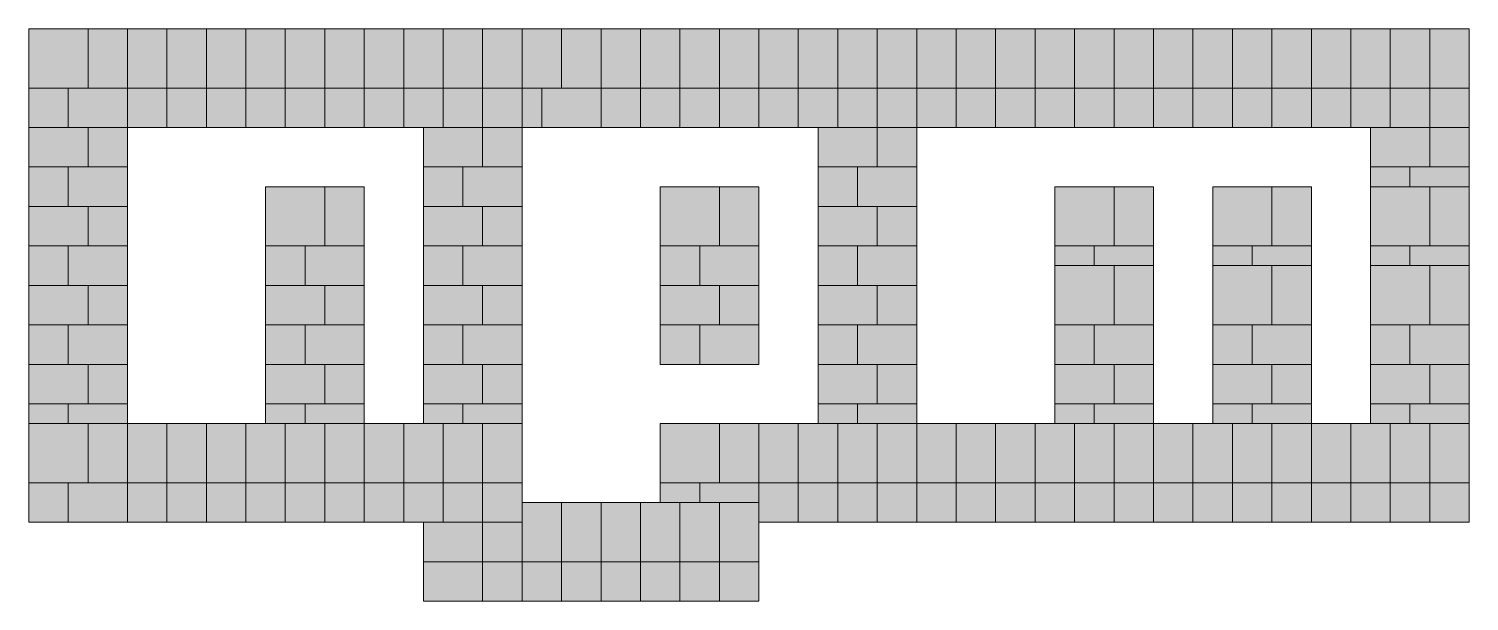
# Model space of a CAD drawing. Header units: inches. Extents: x -77 to 653, y 849 to 1139.
import ezdxf

# ---------------------------------------------------------------- set-up
doc = ezdxf.new("R2010")
doc.units = ezdxf.units.IN
doc.header["$MEASUREMENT"] = 0
doc.layers.add('Layer 1', color=7, linetype='Continuous')

# ---------------------------------------------------------------- blocks, each defined once
blk = doc.blocks.new('block 2')
at = {"layer": 'Layer 1', "true_color": 0xc7363a}
h = blk.add_hatch(color=22, dxfattribs=at)
h.dxf.hatch_style = 2
h.paths.add_polyline_path([(-57, 1109), (-47, 1109), (-47, 1119), (-47, 1139), (-57, 1139), (-77, 1139), (-77, 1119), (-77, 1109)])
h = blk.add_hatch(color=22, dxfattribs=at)
h.dxf.hatch_style = 2
h.paths.add_polyline_path([(-47, 1119), (-47, 1109), (-37, 1109), (-27, 1109), (-27, 1119), (-27, 1139), (-37, 1139), (-47, 1139)])
h = blk.add_hatch(color=22, dxfattribs=at)
h.dxf.hatch_style = 2
h.paths.add_polyline_path([(-27, 1119), (-27, 1109), (-17, 1109), (-7, 1109), (-7, 1119), (-7, 1139), (-17, 1139), (-27, 1139)])
h = blk.add_hatch(color=22, dxfattribs=at)
h.dxf.hatch_style = 2
h.paths.add_polyline_path([(-7, 1119), (-7, 1109), (3, 1109), (13, 1109), (13, 1119), (13, 1139), (3, 1139), (-7, 1139)])
h = blk.add_hatch(color=22, dxfattribs=at)
h.dxf.hatch_style = 2
h.paths.add_polyline_path([(13, 1119), (13, 1109), (23, 1109), (33, 1109), (33, 1119), (33, 1139), (23, 1139), (13, 1139)])
h = blk.add_hatch(color=22, dxfattribs=at)
h.dxf.hatch_style = 2
h.paths.add_polyline_path([(33, 1119), (33, 1109), (43, 1109), (53, 1109), (53, 1119), (53, 1139), (43, 1139), (33, 1139)])
h = blk.add_hatch(color=22, dxfattribs=at)
h.dxf.hatch_style = 2
h.paths.add_polyline_path([(53, 1119), (53, 1109), (63, 1109), (73, 1109), (73, 1119), (73, 1139), (63, 1139), (53, 1139)])
h = blk.add_hatch(color=22, dxfattribs=at)
h.dxf.hatch_style = 2
h.paths.add_polyline_path([(73, 1119), (73, 1109), (83, 1109), (93, 1109), (93, 1119), (93, 1139), (83, 1139), (73, 1139)])
h = blk.add_hatch(color=22, dxfattribs=at)
h.dxf.hatch_style = 2
h.paths.add_polyline_path([(93, 1119), (93, 1109), (103, 1109), (113, 1109), (113, 1119), (113, 1139), (103, 1139), (93, 1139)])
h = blk.add_hatch(color=22, dxfattribs=at)
h.dxf.hatch_style = 2
h.paths.add_polyline_path([(113, 1119), (113, 1109), (123, 1109), (133, 1109), (133, 1119), (133, 1139), (123, 1139), (113, 1139)])
h = blk.add_hatch(color=22, dxfattribs=at)
h.dxf.hatch_style = 2
h.paths.add_polyline_path([(133, 1119), (133, 1109), (143, 1109), (153, 1109), (153, 1119), (153, 1139), (143, 1139), (133, 1139)])
h = blk.add_hatch(color=22, dxfattribs=at)
h.dxf.hatch_style = 2
h.paths.add_polyline_path([(153, 1119), (153, 1109), (163, 1109), (173, 1109), (173, 1119), (173, 1139), (163, 1139), (153, 1139)])
h = blk.add_hatch(color=22, dxfattribs=at)
h.dxf.hatch_style = 2
h.paths.add_polyline_path([(173, 1119), (173, 1109), (183, 1109), (193, 1109), (193, 1119), (193, 1139), (183, 1139), (173, 1139)])
h = blk.add_hatch(color=22, dxfattribs=at)
h.dxf.hatch_style = 2
h.paths.add_polyline_path([(193, 1119), (193, 1109), (203, 1109), (213, 1109), (213, 1119), (213, 1139), (203, 1139), (193, 1139)])
h = blk.add_hatch(color=22, dxfattribs=at)
h.dxf.hatch_style = 2
h.paths.add_polyline_path([(213, 1119), (213, 1109), (223, 1109), (233, 1109), (233, 1119), (233, 1139), (223, 1139), (213, 1139)])
h = blk.add_hatch(color=22, dxfattribs=at)
h.dxf.hatch_style = 2
h.paths.add_polyline_path([(233, 1119), (233, 1109), (243, 1109), (253, 1109), (253, 1119), (253, 1139), (243, 1139), (233, 1139)])
h = blk.add_hatch(color=22, dxfattribs=at)
h.dxf.hatch_style = 2
h.paths.add_polyline_path([(253, 1119), (253, 1109), (263, 1109), (273, 1109), (273, 1119), (273, 1139), (263, 1139), (253, 1139)])
h = blk.add_hatch(color=22, dxfattribs=at)
h.dxf.hatch_style = 2
h.paths.add_polyline_path([(273, 1119), (273, 1109), (283, 1109), (293, 1109), (293, 1119), (293, 1139), (283, 1139), (273, 1139)])
h = blk.add_hatch(color=22, dxfattribs=at)
h.dxf.hatch_style = 2
h.paths.add_polyline_path([(293, 1119), (293, 1109), (303, 1109), (313, 1109), (313, 1119), (313, 1139), (303, 1139), (293, 1139)])
h = blk.add_hatch(color=22, dxfattribs=at)
h.dxf.hatch_style = 2
h.paths.add_polyline_path([(313, 1119), (313, 1109), (323, 1109), (333, 1109), (333, 1119), (333, 1139), (323, 1139), (313, 1139)])
h = blk.add_hatch(color=22, dxfattribs=at)
h.dxf.hatch_style = 2
h.paths.add_polyline_path([(333, 1119), (333, 1109), (343, 1109), (353, 1109), (353, 1119), (353, 1139), (343, 1139), (333, 1139)])
h = blk.add_hatch(color=22, dxfattribs=at)
h.dxf.hatch_style = 2
h.paths.add_polyline_path([(353, 1119), (353, 1109), (363, 1109), (373, 1109), (373, 1119), (373, 1139), (363, 1139), (353, 1139)])
h = blk.add_hatch(color=22, dxfattribs=at)
h.dxf.hatch_style = 2
h.paths.add_polyline_path([(373, 1119), (373, 1109), (383, 1109), (393, 1109), (393, 1119), (393, 1139), (383, 1139), (373, 1139)])
h = blk.add_hatch(color=22, dxfattribs=at)
h.dxf.hatch_style = 2
h.paths.add_polyline_path([(393, 1119), (393, 1109), (403, 1109), (413, 1109), (413, 1119), (413, 1139), (403, 1139), (393, 1139)])
h = blk.add_hatch(color=22, dxfattribs=at)
h.dxf.hatch_style = 2
h.paths.add_polyline_path([(413, 1119), (413, 1109), (423, 1109), (433, 1109), (433, 1119), (433, 1139), (423, 1139), (413, 1139)])
h = blk.add_hatch(color=22, dxfattribs=at)
h.dxf.hatch_style = 2
h.paths.add_polyline_path([(433, 1119), (433, 1109), (443, 1109), (453, 1109), (453, 1119), (453, 1139), (443, 1139), (433, 1139)])
h = blk.add_hatch(color=22, dxfattribs=at)
h.dxf.hatch_style = 2
h.paths.add_polyline_path([(453, 1119), (453, 1109), (463, 1109), (473, 1109), (473, 1119), (473, 1139), (463, 1139), (453, 1139)])
h = blk.add_hatch(color=22, dxfattribs=at)
h.dxf.hatch_style = 2
h.paths.add_polyline_path([(473, 1119), (473, 1109), (483, 1109), (493, 1109), (493, 1119), (493, 1139), (483, 1139), (473, 1139)])
h = blk.add_hatch(color=22, dxfattribs=at)
h.dxf.hatch_style = 2
h.paths.add_polyline_path([(493, 1119), (493, 1109), (503, 1109), (513, 1109), (513, 1119), (513, 1139), (503, 1139), (493, 1139)])
h = blk.add_hatch(color=22, dxfattribs=at)
h.dxf.hatch_style = 2
h.paths.add_polyline_path([(513, 1119), (513, 1109), (523, 1109), (533, 1109), (533, 1119), (533, 1139), (523, 1139), (513, 1139)])
h = blk.add_hatch(color=22, dxfattribs=at)
h.dxf.hatch_style = 2
h.paths.add_polyline_path([(533, 1119), (533, 1109), (543, 1109), (553, 1109), (553, 1119), (553, 1139), (543, 1139), (533, 1139)])
h = blk.add_hatch(color=22, dxfattribs=at)
h.dxf.hatch_style = 2
h.paths.add_polyline_path([(553, 1119), (553, 1109), (563, 1109), (573, 1109), (573, 1119), (573, 1139), (563, 1139), (553, 1139)])
h = blk.add_hatch(color=22, dxfattribs=at)
h.dxf.hatch_style = 2
h.paths.add_polyline_path([(573, 1119), (573, 1109), (583, 1109), (593, 1109), (593, 1119), (593, 1139), (583, 1139), (573, 1139)])
h = blk.add_hatch(color=22, dxfattribs=at)
h.dxf.hatch_style = 2
h.paths.add_polyline_path([(593, 1119), (593, 1109), (603, 1109), (613, 1109), (613, 1119), (613, 1139), (603, 1139), (593, 1139)])
h = blk.add_hatch(color=22, dxfattribs=at)
h.dxf.hatch_style = 2
h.paths.add_polyline_path([(613, 1119), (613, 1109), (623, 1109), (633, 1109), (633, 1119), (633, 1139), (623, 1139), (613, 1139)])
h = blk.add_hatch(color=22, dxfattribs=at)
h.dxf.hatch_style = 2
h.paths.add_polyline_path([(633, 1139), (633, 1119), (633, 1109), (653, 1109), (653, 1119), (653, 1139)])
h = blk.add_hatch(color=22, dxfattribs=at)
h.dxf.hatch_style = 2
h.paths.add_polyline_path([(-57, 1089), (-57, 1099), (-57, 1109), (-77, 1109), (-77, 1099), (-77, 1089)])
h = blk.add_hatch(color=22, dxfattribs=at)
h.dxf.hatch_style = 2
h.paths.add_polyline_path([(-27, 1089), (-27, 1099), (-27, 1109), (-37, 1109), (-47, 1109), (-57, 1109), (-57, 1099), (-57, 1089), (-47, 1089), (-37, 1089)])
h = blk.add_hatch(color=22, dxfattribs=at)
h.dxf.hatch_style = 2
h.paths.add_polyline_path([(-27, 1089), (-17, 1089), (-7, 1089), (-7, 1109), (-17, 1109), (-27, 1109), (-27, 1099)])
h = blk.add_hatch(color=22, dxfattribs=at)
h.dxf.hatch_style = 2
h.paths.add_polyline_path([(-7, 1089), (3, 1089), (13, 1089), (13, 1109), (3, 1109), (-7, 1109)])
h = blk.add_hatch(color=22, dxfattribs=at)
h.dxf.hatch_style = 2
h.paths.add_polyline_path([(13, 1089), (23, 1089), (33, 1089), (33, 1109), (23, 1109), (13, 1109)])
h = blk.add_hatch(color=22, dxfattribs=at)
h.dxf.hatch_style = 2
h.paths.add_polyline_path([(33, 1089), (43, 1089), (53, 1089), (53, 1109), (43, 1109), (33, 1109)])
h = blk.add_hatch(color=22, dxfattribs=at)
h.dxf.hatch_style = 2
h.paths.add_polyline_path([(53, 1089), (63, 1089), (73, 1089), (73, 1109), (63, 1109), (53, 1109)])
h = blk.add_hatch(color=22, dxfattribs=at)
h.dxf.hatch_style = 2
h.paths.add_polyline_path([(73, 1089), (83, 1089), (93, 1089), (93, 1109), (83, 1109), (73, 1109)])
h = blk.add_hatch(color=22, dxfattribs=at)
h.dxf.hatch_style = 2
h.paths.add_polyline_path([(93, 1089), (103, 1089), (113, 1089), (113, 1109), (103, 1109), (93, 1109)])
h = blk.add_hatch(color=22, dxfattribs=at)
h.dxf.hatch_style = 2
h.paths.add_polyline_path([(113, 1089), (123, 1089), (133, 1089), (133, 1109), (123, 1109), (113, 1109)])
h = blk.add_hatch(color=22, dxfattribs=at)
h.dxf.hatch_style = 2
h.paths.add_polyline_path([(133, 1089), (143, 1089), (153, 1089), (153, 1099), (153, 1109), (143, 1109), (133, 1109)])
h = blk.add_hatch(color=22, dxfattribs=at)
h.dxf.hatch_style = 2
h.paths.add_polyline_path([(153, 1089), (163, 1089), (173, 1089), (173, 1099), (173, 1109), (163, 1109), (153, 1109), (153, 1099)])
h = blk.add_hatch(color=22, dxfattribs=at)
h.dxf.hatch_style = 2
h.paths.add_polyline_path([(173, 1089), (183, 1089), (183, 1109), (173, 1109), (173, 1099)])
h = blk.add_hatch(color=22, dxfattribs=at)
h.dxf.hatch_style = 2
h.paths.add_polyline_path([(183, 1089), (193, 1089), (203, 1089), (213, 1089), (213, 1109), (203, 1109), (193, 1109), (183, 1109)])
h = blk.add_hatch(color=22, dxfattribs=at)
h.dxf.hatch_style = 2
h.paths.add_polyline_path([(213, 1089), (223, 1089), (233, 1089), (233, 1109), (223, 1109), (213, 1109)])
h = blk.add_hatch(color=22, dxfattribs=at)
h.dxf.hatch_style = 2
h.paths.add_polyline_path([(233, 1089), (243, 1089), (253, 1089), (253, 1109), (243, 1109), (233, 1109)])
h = blk.add_hatch(color=22, dxfattribs=at)
h.dxf.hatch_style = 2
h.paths.add_polyline_path([(253, 1089), (263, 1089), (273, 1089), (273, 1109), (263, 1109), (253, 1109)])
h = blk.add_hatch(color=22, dxfattribs=at)
h.dxf.hatch_style = 2
h.paths.add_polyline_path([(273, 1089), (283, 1089), (293, 1089), (293, 1109), (283, 1109), (273, 1109)])
h = blk.add_hatch(color=22, dxfattribs=at)
h.dxf.hatch_style = 2
h.paths.add_polyline_path([(293, 1089), (303, 1089), (313, 1089), (313, 1109), (303, 1109), (293, 1109)])
h = blk.add_hatch(color=22, dxfattribs=at)
h.dxf.hatch_style = 2
h.paths.add_polyline_path([(313, 1089), (323, 1089), (333, 1089), (333, 1109), (323, 1109), (313, 1109)])
h = blk.add_hatch(color=22, dxfattribs=at)
h.dxf.hatch_style = 2
h.paths.add_polyline_path([(333, 1089), (343, 1089), (353, 1089), (353, 1099), (353, 1109), (343, 1109), (333, 1109)])
h = blk.add_hatch(color=22, dxfattribs=at)
h.dxf.hatch_style = 2
h.paths.add_polyline_path([(353, 1089), (363, 1089), (373, 1089), (373, 1099), (373, 1109), (363, 1109), (353, 1109), (353, 1099)])
h = blk.add_hatch(color=22, dxfattribs=at)
h.dxf.hatch_style = 2
h.paths.add_polyline_path([(373, 1089), (383, 1089), (393, 1089), (393, 1109), (383, 1109), (373, 1109), (373, 1099)])
h = blk.add_hatch(color=22, dxfattribs=at)
h.dxf.hatch_style = 2
h.paths.add_polyline_path([(393, 1089), (403, 1089), (413, 1089), (413, 1109), (403, 1109), (393, 1109)])
h = blk.add_hatch(color=22, dxfattribs=at)
h.dxf.hatch_style = 2
h.paths.add_polyline_path([(413, 1089), (423, 1089), (433, 1089), (433, 1109), (423, 1109), (413, 1109)])
h = blk.add_hatch(color=22, dxfattribs=at)
h.dxf.hatch_style = 2
h.paths.add_polyline_path([(433, 1089), (443, 1089), (453, 1089), (453, 1109), (443, 1109), (433, 1109)])
h = blk.add_hatch(color=22, dxfattribs=at)
h.dxf.hatch_style = 2
h.paths.add_polyline_path([(453, 1089), (463, 1089), (473, 1089), (473, 1109), (463, 1109), (453, 1109)])
h = blk.add_hatch(color=22, dxfattribs=at)
h.dxf.hatch_style = 2
h.paths.add_polyline_path([(473, 1089), (483, 1089), (493, 1089), (493, 1109), (483, 1109), (473, 1109)])
h = blk.add_hatch(color=22, dxfattribs=at)
h.dxf.hatch_style = 2
h.paths.add_polyline_path([(493, 1089), (503, 1089), (513, 1089), (513, 1109), (503, 1109), (493, 1109)])
h = blk.add_hatch(color=22, dxfattribs=at)
h.dxf.hatch_style = 2
h.paths.add_polyline_path([(513, 1089), (523, 1089), (533, 1089), (533, 1109), (523, 1109), (513, 1109)])
h = blk.add_hatch(color=22, dxfattribs=at)
h.dxf.hatch_style = 2
h.paths.add_polyline_path([(533, 1089), (543, 1089), (553, 1089), (553, 1109), (543, 1109), (533, 1109)])
h = blk.add_hatch(color=22, dxfattribs=at)
h.dxf.hatch_style = 2
h.paths.add_polyline_path([(553, 1089), (563, 1089), (573, 1089), (573, 1109), (563, 1109), (553, 1109)])
h = blk.add_hatch(color=22, dxfattribs=at)
h.dxf.hatch_style = 2
h.paths.add_polyline_path([(573, 1089), (583, 1089), (593, 1089), (593, 1109), (583, 1109), (573, 1109)])
h = blk.add_hatch(color=22, dxfattribs=at)
h.dxf.hatch_style = 2
h.paths.add_polyline_path([(593, 1089), (603, 1089), (613, 1089), (613, 1109), (603, 1109), (593, 1109)])
h = blk.add_hatch(color=22, dxfattribs=at)
h.dxf.hatch_style = 2
h.paths.add_polyline_path([(623, 1109), (613, 1109), (613, 1089), (623, 1089), (633, 1089), (633, 1099), (633, 1109)])
h = blk.add_hatch(color=22, dxfattribs=at)
h.dxf.hatch_style = 2
h.paths.add_polyline_path([(633, 1109), (633, 1099), (633, 1089), (653, 1089), (653, 1099), (653, 1109)])
h = blk.add_hatch(color=22, dxfattribs=at)
h.dxf.hatch_style = 2
h.paths.add_polyline_path([(-57, 1069), (-47, 1069), (-47, 1079), (-47, 1089), (-57, 1089), (-77, 1089), (-77, 1079), (-77, 1069)])
h = blk.add_hatch(color=22, dxfattribs=at)
h.dxf.hatch_style = 2
h.paths.add_polyline_path([(-27, 1069), (-27, 1079), (-27, 1089), (-37, 1089), (-47, 1089), (-47, 1079), (-47, 1069)])
h = blk.add_hatch(color=22, dxfattribs=at)
h.dxf.hatch_style = 2
h.paths.add_polyline_path([(123, 1069), (143, 1069), (153, 1069), (153, 1079), (153, 1089), (143, 1089), (133, 1089), (123, 1089), (123, 1079)])
h = blk.add_hatch(color=22, dxfattribs=at)
h.dxf.hatch_style = 2
h.paths.add_polyline_path([(153, 1069), (173, 1069), (173, 1079), (173, 1089), (163, 1089), (153, 1089), (153, 1079)])
h = blk.add_hatch(color=22, dxfattribs=at)
h.dxf.hatch_style = 2
h.paths.add_polyline_path([(323, 1069), (343, 1069), (353, 1069), (353, 1079), (353, 1089), (343, 1089), (333, 1089), (323, 1089), (323, 1079)])
h = blk.add_hatch(color=22, dxfattribs=at)
h.dxf.hatch_style = 2
h.paths.add_polyline_path([(353, 1069), (373, 1069), (373, 1079), (373, 1089), (363, 1089), (353, 1089), (353, 1079)])
h = blk.add_hatch(color=22, dxfattribs=at)
h.dxf.hatch_style = 2
h.paths.add_polyline_path([(623, 1089), (613, 1089), (603, 1089), (603, 1079), (603, 1069), (623, 1069), (633, 1069), (633, 1079), (633, 1089)])
h = blk.add_hatch(color=22, dxfattribs=at)
h.dxf.hatch_style = 2
h.paths.add_polyline_path([(633, 1089), (633, 1079), (633, 1069), (653, 1069), (653, 1079), (653, 1089)])
h = blk.add_hatch(color=22, dxfattribs=at)
h.dxf.hatch_style = 2
h.paths.add_polyline_path([(-57, 1049), (-57, 1059), (-57, 1069), (-77, 1069), (-77, 1059), (-77, 1049)])
h = blk.add_hatch(color=22, dxfattribs=at)
h.dxf.hatch_style = 2
h.paths.add_polyline_path([(-27, 1049), (-27, 1059), (-27, 1069), (-47, 1069), (-57, 1069), (-57, 1059), (-57, 1049), (-47, 1049)])
h = blk.add_hatch(color=22, dxfattribs=at)
h.dxf.hatch_style = 2
h.paths.add_polyline_path([(143, 1049), (143, 1059), (143, 1069), (123, 1069), (123, 1059), (123, 1049)])
h = blk.add_hatch(color=22, dxfattribs=at)
h.dxf.hatch_style = 2
h.paths.add_polyline_path([(153, 1069), (143, 1069), (143, 1059), (143, 1049), (153, 1049), (173, 1049), (173, 1059), (173, 1069)])
h = blk.add_hatch(color=22, dxfattribs=at)
h.dxf.hatch_style = 2
h.paths.add_polyline_path([(343, 1049), (343, 1059), (343, 1069), (323, 1069), (323, 1059), (323, 1049)])
h = blk.add_hatch(color=22, dxfattribs=at)
h.dxf.hatch_style = 2
h.paths.add_polyline_path([(353, 1069), (343, 1069), (343, 1059), (343, 1049), (353, 1049), (373, 1049), (373, 1059), (373, 1069)])
h = blk.add_hatch(color=22, dxfattribs=at)
h.dxf.hatch_style = 2
h.paths.add_polyline_path([(603, 1069), (603, 1059), (623, 1059), (623, 1069)])
h = blk.add_hatch(color=22, dxfattribs=at)
h.dxf.hatch_style = 2
h.paths.add_polyline_path([(633, 1069), (623, 1069), (623, 1059), (633, 1059), (653, 1059), (653, 1069)])
h = blk.add_hatch(color=22, dxfattribs=at)
h.dxf.hatch_style = 2
h.paths.add_polyline_path([(63, 1029), (73, 1029), (73, 1039), (73, 1059), (63, 1059), (43, 1059), (43, 1039), (43, 1029)])
h = blk.add_hatch(color=22, dxfattribs=at)
h.dxf.hatch_style = 2
h.paths.add_polyline_path([(73, 1039), (73, 1029), (93, 1029), (93, 1039), (93, 1059), (73, 1059)])
h = blk.add_hatch(color=22, dxfattribs=at)
h.dxf.hatch_style = 2
h.paths.add_polyline_path([(263, 1029), (273, 1029), (273, 1039), (273, 1059), (263, 1059), (243, 1059), (243, 1039), (243, 1029)])
h = blk.add_hatch(color=22, dxfattribs=at)
h.dxf.hatch_style = 2
h.paths.add_polyline_path([(273, 1039), (273, 1029), (293, 1029), (293, 1039), (293, 1059), (273, 1059)])
h = blk.add_hatch(color=22, dxfattribs=at)
h.dxf.hatch_style = 2
h.paths.add_polyline_path([(463, 1029), (473, 1029), (473, 1039), (473, 1059), (463, 1059), (443, 1059), (443, 1039), (443, 1029)])
h = blk.add_hatch(color=22, dxfattribs=at)
h.dxf.hatch_style = 2
h.paths.add_polyline_path([(473, 1039), (473, 1029), (493, 1029), (493, 1039), (493, 1059), (473, 1059)])
h = blk.add_hatch(color=22, dxfattribs=at)
h.dxf.hatch_style = 2
h.paths.add_polyline_path([(543, 1029), (553, 1029), (553, 1039), (553, 1059), (543, 1059), (523, 1059), (523, 1039), (523, 1029)])
h = blk.add_hatch(color=22, dxfattribs=at)
h.dxf.hatch_style = 2
h.paths.add_polyline_path([(553, 1039), (553, 1029), (573, 1029), (573, 1039), (573, 1059), (553, 1059)])
h = blk.add_hatch(color=22, dxfattribs=at)
h.dxf.hatch_style = 2
h.paths.add_polyline_path([(603, 1059), (603, 1049), (603, 1039), (603, 1029), (623, 1029), (633, 1029), (633, 1039), (633, 1049), (633, 1059), (623, 1059)])
h = blk.add_hatch(color=22, dxfattribs=at)
h.dxf.hatch_style = 2
h.paths.add_polyline_path([(633, 1059), (633, 1049), (633, 1039), (633, 1029), (653, 1029), (653, 1039), (653, 1049), (653, 1059)])
h = blk.add_hatch(color=22, dxfattribs=at)
h.dxf.hatch_style = 2
h.paths.add_polyline_path([(-57, 1029), (-47, 1029), (-47, 1039), (-47, 1049), (-57, 1049), (-77, 1049), (-77, 1039), (-77, 1029)])
h = blk.add_hatch(color=22, dxfattribs=at)
h.dxf.hatch_style = 2
h.paths.add_polyline_path([(-27, 1029), (-27, 1039), (-27, 1049), (-47, 1049), (-47, 1039), (-47, 1029)])
h = blk.add_hatch(color=22, dxfattribs=at)
h.dxf.hatch_style = 2
h.paths.add_polyline_path([(143, 1029), (153, 1029), (153, 1039), (153, 1049), (143, 1049), (123, 1049), (123, 1039), (123, 1029)])
h = blk.add_hatch(color=22, dxfattribs=at)
h.dxf.hatch_style = 2
h.paths.add_polyline_path([(153, 1049), (153, 1039), (153, 1029), (173, 1029), (173, 1039), (173, 1049)])
h = blk.add_hatch(color=22, dxfattribs=at)
h.dxf.hatch_style = 2
h.paths.add_polyline_path([(343, 1029), (353, 1029), (353, 1039), (353, 1049), (343, 1049), (323, 1049), (323, 1039), (323, 1029)])
h = blk.add_hatch(color=22, dxfattribs=at)
h.dxf.hatch_style = 2
h.paths.add_polyline_path([(353, 1049), (353, 1039), (353, 1029), (373, 1029), (373, 1039), (373, 1049)])
h = blk.add_hatch(color=22, dxfattribs=at)
h.dxf.hatch_style = 2
h.paths.add_polyline_path([(-57, 1009), (-57, 1019), (-57, 1029), (-77, 1029), (-77, 1019), (-77, 1009)])
h = blk.add_hatch(color=22, dxfattribs=at)
h.dxf.hatch_style = 2
h.paths.add_polyline_path([(-27, 1009), (-27, 1019), (-27, 1029), (-47, 1029), (-57, 1029), (-57, 1019), (-57, 1009), (-47, 1009)])
h = blk.add_hatch(color=22, dxfattribs=at)
h.dxf.hatch_style = 2
h.paths.add_polyline_path([(63, 1009), (63, 1019), (63, 1029), (43, 1029), (43, 1019), (43, 1009)])
h = blk.add_hatch(color=22, dxfattribs=at)
h.dxf.hatch_style = 2
h.paths.add_polyline_path([(73, 1029), (63, 1029), (63, 1019), (63, 1009), (73, 1009), (93, 1009), (93, 1019), (93, 1029)])
h = blk.add_hatch(color=22, dxfattribs=at)
h.dxf.hatch_style = 2
h.paths.add_polyline_path([(143, 1009), (143, 1019), (143, 1029), (123, 1029), (123, 1019), (123, 1009)])
h = blk.add_hatch(color=22, dxfattribs=at)
h.dxf.hatch_style = 2
h.paths.add_polyline_path([(153, 1029), (143, 1029), (143, 1019), (143, 1009), (153, 1009), (173, 1009), (173, 1019), (173, 1029)])
h = blk.add_hatch(color=22, dxfattribs=at)
h.dxf.hatch_style = 2
h.paths.add_polyline_path([(263, 1009), (263, 1019), (263, 1029), (243, 1029), (243, 1019), (243, 1009)])
h = blk.add_hatch(color=22, dxfattribs=at)
h.dxf.hatch_style = 2
h.paths.add_polyline_path([(273, 1029), (263, 1029), (263, 1019), (263, 1009), (273, 1009), (293, 1009), (293, 1019), (293, 1029)])
h = blk.add_hatch(color=22, dxfattribs=at)
h.dxf.hatch_style = 2
h.paths.add_polyline_path([(343, 1009), (343, 1019), (343, 1029), (323, 1029), (323, 1019), (323, 1009)])
h = blk.add_hatch(color=22, dxfattribs=at)
h.dxf.hatch_style = 2
h.paths.add_polyline_path([(353, 1029), (343, 1029), (343, 1019), (343, 1009), (353, 1009), (373, 1009), (373, 1019), (373, 1029)])
h = blk.add_hatch(color=22, dxfattribs=at)
h.dxf.hatch_style = 2
h.paths.add_polyline_path([(463, 1019), (463, 1029), (443, 1029), (443, 1019)])
h = blk.add_hatch(color=22, dxfattribs=at)
h.dxf.hatch_style = 2
h.paths.add_polyline_path([(473, 1029), (463, 1029), (463, 1019), (473, 1019), (493, 1019), (493, 1029)])
h = blk.add_hatch(color=22, dxfattribs=at)
h.dxf.hatch_style = 2
h.paths.add_polyline_path([(543, 1019), (543, 1029), (523, 1029), (523, 1019)])
h = blk.add_hatch(color=22, dxfattribs=at)
h.dxf.hatch_style = 2
h.paths.add_polyline_path([(553, 1029), (543, 1029), (543, 1019), (553, 1019), (573, 1019), (573, 1029)])
h = blk.add_hatch(color=22, dxfattribs=at)
h.dxf.hatch_style = 2
h.paths.add_polyline_path([(603, 1029), (603, 1019), (623, 1019), (623, 1029)])
h = blk.add_hatch(color=22, dxfattribs=at)
h.dxf.hatch_style = 2
h.paths.add_polyline_path([(633, 1029), (623, 1029), (623, 1019), (633, 1019), (653, 1019), (653, 1029)])
h = blk.add_hatch(color=22, dxfattribs=at)
h.dxf.hatch_style = 2
h.paths.add_polyline_path([(463, 989), (473, 989), (473, 999), (473, 1009), (473, 1019), (463, 1019), (443, 1019), (443, 1009), (443, 999), (443, 989)])
h = blk.add_hatch(color=22, dxfattribs=at)
h.dxf.hatch_style = 2
h.paths.add_polyline_path([(473, 1019), (473, 1009), (473, 999), (473, 989), (493, 989), (493, 999), (493, 1009), (493, 1019)])
h = blk.add_hatch(color=22, dxfattribs=at)
h.dxf.hatch_style = 2
h.paths.add_polyline_path([(543, 989), (553, 989), (553, 999), (553, 1009), (553, 1019), (543, 1019), (523, 1019), (523, 1009), (523, 999), (523, 989)])
h = blk.add_hatch(color=22, dxfattribs=at)
h.dxf.hatch_style = 2
h.paths.add_polyline_path([(553, 1019), (553, 1009), (553, 999), (553, 989), (573, 989), (573, 999), (573, 1009), (573, 1019)])
h = blk.add_hatch(color=22, dxfattribs=at)
h.dxf.hatch_style = 2
h.paths.add_polyline_path([(603, 1019), (603, 1009), (603, 999), (603, 989), (623, 989), (633, 989), (633, 999), (633, 1009), (633, 1019), (623, 1019)])
h = blk.add_hatch(color=22, dxfattribs=at)
h.dxf.hatch_style = 2
h.paths.add_polyline_path([(633, 1019), (633, 1009), (633, 999), (633, 989), (653, 989), (653, 999), (653, 1009), (653, 1019)])
h = blk.add_hatch(color=22, dxfattribs=at)
h.dxf.hatch_style = 2
h.paths.add_polyline_path([(-57, 989), (-47, 989), (-47, 999), (-47, 1009), (-57, 1009), (-77, 1009), (-77, 999), (-77, 989)])
h = blk.add_hatch(color=22, dxfattribs=at)
h.dxf.hatch_style = 2
h.paths.add_polyline_path([(-27, 989), (-27, 999), (-27, 1009), (-47, 1009), (-47, 999), (-47, 989)])
h = blk.add_hatch(color=22, dxfattribs=at)
h.dxf.hatch_style = 2
h.paths.add_polyline_path([(63, 989), (73, 989), (73, 999), (73, 1009), (63, 1009), (43, 1009), (43, 999), (43, 989)])
h = blk.add_hatch(color=22, dxfattribs=at)
h.dxf.hatch_style = 2
h.paths.add_polyline_path([(73, 1009), (73, 999), (73, 989), (93, 989), (93, 999), (93, 1009)])
h = blk.add_hatch(color=22, dxfattribs=at)
h.dxf.hatch_style = 2
h.paths.add_polyline_path([(143, 989), (153, 989), (153, 999), (153, 1009), (143, 1009), (123, 1009), (123, 999), (123, 989)])
h = blk.add_hatch(color=22, dxfattribs=at)
h.dxf.hatch_style = 2
h.paths.add_polyline_path([(153, 1009), (153, 999), (153, 989), (173, 989), (173, 999), (173, 1009)])
h = blk.add_hatch(color=22, dxfattribs=at)
h.dxf.hatch_style = 2
h.paths.add_polyline_path([(263, 989), (273, 989), (273, 999), (273, 1009), (263, 1009), (243, 1009), (243, 999), (243, 989)])
h = blk.add_hatch(color=22, dxfattribs=at)
h.dxf.hatch_style = 2
h.paths.add_polyline_path([(273, 1009), (273, 999), (273, 989), (293, 989), (293, 999), (293, 1009)])
h = blk.add_hatch(color=22, dxfattribs=at)
h.dxf.hatch_style = 2
h.paths.add_polyline_path([(343, 989), (353, 989), (353, 999), (353, 1009), (343, 1009), (323, 1009), (323, 999), (323, 989)])
h = blk.add_hatch(color=22, dxfattribs=at)
h.dxf.hatch_style = 2
h.paths.add_polyline_path([(353, 1009), (353, 999), (353, 989), (373, 989), (373, 999), (373, 1009)])
h = blk.add_hatch(color=22, dxfattribs=at)
h.dxf.hatch_style = 2
h.paths.add_polyline_path([(-57, 969), (-57, 979), (-57, 989), (-77, 989), (-77, 979), (-77, 969)])
h = blk.add_hatch(color=22, dxfattribs=at)
h.dxf.hatch_style = 2
h.paths.add_polyline_path([(-27, 969), (-27, 979), (-27, 989), (-47, 989), (-57, 989), (-57, 979), (-57, 969), (-47, 969)])
h = blk.add_hatch(color=22, dxfattribs=at)
h.dxf.hatch_style = 2
h.paths.add_polyline_path([(63, 969), (63, 979), (63, 989), (43, 989), (43, 979), (43, 969)])
h = blk.add_hatch(color=22, dxfattribs=at)
h.dxf.hatch_style = 2
h.paths.add_polyline_path([(73, 989), (63, 989), (63, 979), (63, 969), (73, 969), (93, 969), (93, 979), (93, 989)])
h = blk.add_hatch(color=22, dxfattribs=at)
h.dxf.hatch_style = 2
h.paths.add_polyline_path([(143, 969), (143, 979), (143, 989), (123, 989), (123, 979), (123, 969)])
h = blk.add_hatch(color=22, dxfattribs=at)
h.dxf.hatch_style = 2
h.paths.add_polyline_path([(153, 989), (143, 989), (143, 979), (143, 969), (153, 969), (173, 969), (173, 979), (173, 989)])
h = blk.add_hatch(color=22, dxfattribs=at)
h.dxf.hatch_style = 2
h.paths.add_polyline_path([(263, 989), (243, 989), (243, 969), (263, 969)])
h = blk.add_hatch(color=22, dxfattribs=at)
h.dxf.hatch_style = 2
h.paths.add_polyline_path([(273, 989), (263, 989), (263, 969), (273, 969), (293, 969), (293, 989)])
h = blk.add_hatch(color=22, dxfattribs=at)
h.dxf.hatch_style = 2
h.paths.add_polyline_path([(343, 969), (343, 979), (343, 989), (323, 989), (323, 979), (323, 969)])
h = blk.add_hatch(color=22, dxfattribs=at)
h.dxf.hatch_style = 2
h.paths.add_polyline_path([(353, 989), (343, 989), (343, 979), (343, 969), (353, 969), (373, 969), (373, 979), (373, 989)])
h = blk.add_hatch(color=22, dxfattribs=at)
h.dxf.hatch_style = 2
h.paths.add_polyline_path([(463, 969), (463, 979), (463, 989), (443, 989), (443, 979), (443, 969)])
h = blk.add_hatch(color=22, dxfattribs=at)
h.dxf.hatch_style = 2
h.paths.add_polyline_path([(473, 989), (463, 989), (463, 979), (463, 969), (473, 969), (493, 969), (493, 979), (493, 989)])
h = blk.add_hatch(color=22, dxfattribs=at)
h.dxf.hatch_style = 2
h.paths.add_polyline_path([(543, 969), (543, 979), (543, 989), (523, 989), (523, 979), (523, 969)])
h = blk.add_hatch(color=22, dxfattribs=at)
h.dxf.hatch_style = 2
h.paths.add_polyline_path([(553, 989), (543, 989), (543, 979), (543, 969), (553, 969), (573, 969), (573, 979), (573, 989)])
h = blk.add_hatch(color=22, dxfattribs=at)
h.dxf.hatch_style = 2
h.paths.add_polyline_path([(603, 989), (603, 979), (603, 969), (623, 969), (623, 979), (623, 989)])
h = blk.add_hatch(color=22, dxfattribs=at)
h.dxf.hatch_style = 2
h.paths.add_polyline_path([(633, 989), (623, 989), (623, 979), (623, 969), (633, 969), (653, 969), (653, 979), (653, 989)])
h = blk.add_hatch(color=22, dxfattribs=at)
h.dxf.hatch_style = 2
h.paths.add_polyline_path([(-57, 949), (-47, 949), (-47, 959), (-47, 969), (-57, 969), (-77, 969), (-77, 959), (-77, 949)])
h = blk.add_hatch(color=22, dxfattribs=at)
h.dxf.hatch_style = 2
h.paths.add_polyline_path([(-27, 949), (-27, 959), (-27, 969), (-47, 969), (-47, 959), (-47, 949)])
h = blk.add_hatch(color=22, dxfattribs=at)
h.dxf.hatch_style = 2
h.paths.add_polyline_path([(63, 949), (73, 949), (73, 959), (73, 969), (63, 969), (43, 969), (43, 959), (43, 949)])
h = blk.add_hatch(color=22, dxfattribs=at)
h.dxf.hatch_style = 2
h.paths.add_polyline_path([(73, 969), (73, 959), (73, 949), (93, 949), (93, 959), (93, 969)])
h = blk.add_hatch(color=22, dxfattribs=at)
h.dxf.hatch_style = 2
h.paths.add_polyline_path([(153, 959), (153, 969), (143, 969), (123, 969), (123, 959), (123, 949), (143, 949), (153, 949)])
h = blk.add_hatch(color=22, dxfattribs=at)
h.dxf.hatch_style = 2
h.paths.add_polyline_path([(153, 969), (153, 959), (153, 949), (173, 949), (173, 959), (173, 969)])
h = blk.add_hatch(color=22, dxfattribs=at)
h.dxf.hatch_style = 2
h.paths.add_polyline_path([(353, 959), (353, 969), (343, 969), (323, 969), (323, 959), (323, 949), (343, 949), (353, 949)])
h = blk.add_hatch(color=22, dxfattribs=at)
h.dxf.hatch_style = 2
h.paths.add_polyline_path([(353, 969), (353, 959), (353, 949), (373, 949), (373, 959), (373, 969)])
h = blk.add_hatch(color=22, dxfattribs=at)
h.dxf.hatch_style = 2
h.paths.add_polyline_path([(463, 949), (473, 949), (473, 959), (473, 969), (463, 969), (443, 969), (443, 959), (443, 949)])
h = blk.add_hatch(color=22, dxfattribs=at)
h.dxf.hatch_style = 2
h.paths.add_polyline_path([(473, 969), (473, 959), (473, 949), (493, 949), (493, 959), (493, 969)])
h = blk.add_hatch(color=22, dxfattribs=at)
h.dxf.hatch_style = 2
h.paths.add_polyline_path([(543, 949), (553, 949), (553, 959), (553, 969), (543, 969), (523, 969), (523, 959), (523, 949)])
h = blk.add_hatch(color=22, dxfattribs=at)
h.dxf.hatch_style = 2
h.paths.add_polyline_path([(553, 969), (553, 959), (553, 949), (573, 949), (573, 959), (573, 969)])
h = blk.add_hatch(color=22, dxfattribs=at)
h.dxf.hatch_style = 2
h.paths.add_polyline_path([(603, 969), (603, 959), (603, 949), (623, 949), (633, 949), (633, 959), (633, 969), (623, 969)])
h = blk.add_hatch(color=22, dxfattribs=at)
h.dxf.hatch_style = 2
h.paths.add_polyline_path([(633, 969), (633, 959), (633, 949), (653, 949), (653, 959), (653, 969)])
h = blk.add_hatch(color=22, dxfattribs=at)
h.dxf.hatch_style = 2
h.paths.add_polyline_path([(-57, 939), (-57, 949), (-77, 949), (-77, 939)])
h = blk.add_hatch(color=22, dxfattribs=at)
h.dxf.hatch_style = 2
h.paths.add_polyline_path([(-27, 939), (-27, 949), (-47, 949), (-57, 949), (-57, 939), (-47, 939), (-37, 939)])
h = blk.add_hatch(color=22, dxfattribs=at)
h.dxf.hatch_style = 2
h.paths.add_polyline_path([(43, 949), (43, 939), (53, 939), (63, 939), (63, 949)])
h = blk.add_hatch(color=22, dxfattribs=at)
h.dxf.hatch_style = 2
h.paths.add_polyline_path([(73, 949), (63, 949), (63, 939), (73, 939), (83, 939), (93, 939), (93, 949)])
h = blk.add_hatch(color=22, dxfattribs=at)
h.dxf.hatch_style = 2
h.paths.add_polyline_path([(123, 949), (123, 939), (133, 939), (143, 939), (143, 949)])
h = blk.add_hatch(color=22, dxfattribs=at)
h.dxf.hatch_style = 2
h.paths.add_polyline_path([(173, 939), (173, 949), (153, 949), (143, 949), (143, 939), (153, 939)])
h = blk.add_hatch(color=22, dxfattribs=at)
h.dxf.hatch_style = 2
h.paths.add_polyline_path([(323, 949), (323, 939), (333, 939), (343, 939), (343, 949)])
h = blk.add_hatch(color=22, dxfattribs=at)
h.dxf.hatch_style = 2
h.paths.add_polyline_path([(353, 949), (343, 949), (343, 939), (353, 939), (363, 939), (373, 939), (373, 949)])
h = blk.add_hatch(color=22, dxfattribs=at)
h.dxf.hatch_style = 2
h.paths.add_polyline_path([(443, 949), (443, 939), (453, 939), (463, 939), (463, 949)])
h = blk.add_hatch(color=22, dxfattribs=at)
h.dxf.hatch_style = 2
h.paths.add_polyline_path([(473, 949), (463, 949), (463, 939), (473, 939), (483, 939), (493, 939), (493, 949)])
h = blk.add_hatch(color=22, dxfattribs=at)
h.dxf.hatch_style = 2
h.paths.add_polyline_path([(523, 949), (523, 939), (533, 939), (543, 939), (543, 949)])
h = blk.add_hatch(color=22, dxfattribs=at)
h.dxf.hatch_style = 2
h.paths.add_polyline_path([(553, 949), (543, 949), (543, 939), (553, 939), (563, 939), (573, 939), (573, 949)])
h = blk.add_hatch(color=22, dxfattribs=at)
h.dxf.hatch_style = 2
h.paths.add_polyline_path([(603, 949), (603, 939), (613, 939), (623, 939), (623, 949)])
h = blk.add_hatch(color=22, dxfattribs=at)
h.dxf.hatch_style = 2
h.paths.add_polyline_path([(633, 949), (623, 949), (623, 939), (633, 939), (653, 939), (653, 949)])
h = blk.add_hatch(color=22, dxfattribs=at)
h.dxf.hatch_style = 2
h.paths.add_polyline_path([(-57, 909), (-47, 909), (-47, 919), (-47, 929), (-47, 939), (-57, 939), (-77, 939), (-77, 929), (-77, 919), (-77, 909)])
h = blk.add_hatch(color=22, dxfattribs=at)
h.dxf.hatch_style = 2
h.paths.add_polyline_path([(-27, 919), (-27, 929), (-27, 939), (-37, 939), (-47, 939), (-47, 929), (-47, 919), (-47, 909), (-37, 909), (-27, 909)])
h = blk.add_hatch(color=22, dxfattribs=at)
h.dxf.hatch_style = 2
h.paths.add_polyline_path([(-7, 919), (-7, 939), (-17, 939), (-27, 939), (-27, 929), (-27, 919), (-27, 909), (-17, 909), (-7, 909)])
h = blk.add_hatch(color=22, dxfattribs=at)
h.dxf.hatch_style = 2
h.paths.add_polyline_path([(13, 919), (13, 939), (3, 939), (-7, 939), (-7, 919), (-7, 909), (3, 909), (13, 909)])
h = blk.add_hatch(color=22, dxfattribs=at)
h.dxf.hatch_style = 2
h.paths.add_polyline_path([(33, 919), (33, 939), (23, 939), (13, 939), (13, 919), (13, 909), (23, 909), (33, 909)])
h = blk.add_hatch(color=22, dxfattribs=at)
h.dxf.hatch_style = 2
h.paths.add_polyline_path([(53, 919), (53, 939), (43, 939), (33, 939), (33, 919), (33, 909), (43, 909), (53, 909)])
h = blk.add_hatch(color=22, dxfattribs=at)
h.dxf.hatch_style = 2
h.paths.add_polyline_path([(73, 919), (73, 929), (73, 939), (63, 939), (53, 939), (53, 919), (53, 909), (63, 909), (73, 909)])
h = blk.add_hatch(color=22, dxfattribs=at)
h.dxf.hatch_style = 2
h.paths.add_polyline_path([(93, 919), (93, 929), (93, 939), (83, 939), (73, 939), (73, 929), (73, 919), (73, 909), (83, 909), (93, 909)])
h = blk.add_hatch(color=22, dxfattribs=at)
h.dxf.hatch_style = 2
h.paths.add_polyline_path([(113, 919), (113, 939), (103, 939), (93, 939), (93, 929), (93, 919), (93, 909), (103, 909), (113, 909)])
h = blk.add_hatch(color=22, dxfattribs=at)
h.dxf.hatch_style = 2
h.paths.add_polyline_path([(133, 919), (133, 939), (123, 939), (113, 939), (113, 919), (113, 909), (123, 909), (133, 909)])
h = blk.add_hatch(color=22, dxfattribs=at)
h.dxf.hatch_style = 2
h.paths.add_polyline_path([(153, 909), (153, 919), (153, 929), (153, 939), (143, 939), (133, 939), (133, 919), (133, 909), (143, 909)])
h = blk.add_hatch(color=22, dxfattribs=at)
h.dxf.hatch_style = 2
h.paths.add_polyline_path([(173, 929), (173, 939), (153, 939), (153, 929), (153, 919), (153, 909), (173, 909), (173, 919)])
h = blk.add_hatch(color=22, dxfattribs=at)
h.dxf.hatch_style = 2
h.paths.add_polyline_path([(243, 939), (243, 919), (243, 909), (263, 909), (273, 909), (273, 919), (273, 939), (263, 939)])
h = blk.add_hatch(color=22, dxfattribs=at)
h.dxf.hatch_style = 2
h.paths.add_polyline_path([(293, 919), (293, 939), (283, 939), (273, 939), (273, 919), (273, 909), (283, 909), (293, 909)])
h = blk.add_hatch(color=22, dxfattribs=at)
h.dxf.hatch_style = 2
h.paths.add_polyline_path([(313, 919), (313, 939), (303, 939), (293, 939), (293, 919), (293, 909), (303, 909), (313, 909)])
h = blk.add_hatch(color=22, dxfattribs=at)
h.dxf.hatch_style = 2
h.paths.add_polyline_path([(333, 919), (333, 939), (323, 939), (313, 939), (313, 919), (313, 909), (323, 909), (333, 909)])
h = blk.add_hatch(color=22, dxfattribs=at)
h.dxf.hatch_style = 2
h.paths.add_polyline_path([(353, 919), (353, 929), (353, 939), (343, 939), (333, 939), (333, 919), (333, 909), (343, 909), (353, 909)])
h = blk.add_hatch(color=22, dxfattribs=at)
h.dxf.hatch_style = 2
h.paths.add_polyline_path([(373, 919), (373, 929), (373, 939), (363, 939), (353, 939), (353, 929), (353, 919), (353, 909), (363, 909), (373, 909)])
h = blk.add_hatch(color=22, dxfattribs=at)
h.dxf.hatch_style = 2
h.paths.add_polyline_path([(393, 919), (393, 939), (383, 939), (373, 939), (373, 929), (373, 919), (373, 909), (383, 909), (393, 909)])
h = blk.add_hatch(color=22, dxfattribs=at)
h.dxf.hatch_style = 2
h.paths.add_polyline_path([(413, 919), (413, 939), (403, 939), (393, 939), (393, 919), (393, 909), (403, 909), (413, 909)])
h = blk.add_hatch(color=22, dxfattribs=at)
h.dxf.hatch_style = 2
h.paths.add_polyline_path([(433, 919), (433, 939), (423, 939), (413, 939), (413, 919), (413, 909), (423, 909), (433, 909)])
h = blk.add_hatch(color=22, dxfattribs=at)
h.dxf.hatch_style = 2
h.paths.add_polyline_path([(453, 919), (453, 939), (443, 939), (433, 939), (433, 919), (433, 909), (443, 909), (453, 909)])
h = blk.add_hatch(color=22, dxfattribs=at)
h.dxf.hatch_style = 2
h.paths.add_polyline_path([(473, 919), (473, 929), (473, 939), (463, 939), (453, 939), (453, 919), (453, 909), (463, 909), (473, 909)])
h = blk.add_hatch(color=22, dxfattribs=at)
h.dxf.hatch_style = 2
h.paths.add_polyline_path([(493, 919), (493, 929), (493, 939), (483, 939), (473, 939), (473, 929), (473, 919), (473, 909), (483, 909), (493, 909)])
h = blk.add_hatch(color=22, dxfattribs=at)
h.dxf.hatch_style = 2
h.paths.add_polyline_path([(513, 919), (513, 939), (503, 939), (493, 939), (493, 929), (493, 919), (493, 909), (503, 909), (513, 909)])
h = blk.add_hatch(color=22, dxfattribs=at)
h.dxf.hatch_style = 2
h.paths.add_polyline_path([(533, 919), (533, 939), (523, 939), (513, 939), (513, 919), (513, 909), (523, 909), (533, 909)])
h = blk.add_hatch(color=22, dxfattribs=at)
h.dxf.hatch_style = 2
h.paths.add_polyline_path([(553, 919), (553, 929), (553, 939), (543, 939), (533, 939), (533, 919), (533, 909), (543, 909), (553, 909)])
h = blk.add_hatch(color=22, dxfattribs=at)
h.dxf.hatch_style = 2
h.paths.add_polyline_path([(573, 919), (573, 929), (573, 939), (563, 939), (553, 939), (553, 929), (553, 919), (553, 909), (563, 909), (573, 909)])
h = blk.add_hatch(color=22, dxfattribs=at)
h.dxf.hatch_style = 2
h.paths.add_polyline_path([(593, 919), (593, 939), (583, 939), (573, 939), (573, 929), (573, 919), (573, 909), (583, 909), (593, 909)])
h = blk.add_hatch(color=22, dxfattribs=at)
h.dxf.hatch_style = 2
h.paths.add_polyline_path([(613, 919), (613, 939), (603, 939), (593, 939), (593, 919), (593, 909), (603, 909), (613, 909)])
h = blk.add_hatch(color=22, dxfattribs=at)
h.dxf.hatch_style = 2
h.paths.add_polyline_path([(613, 919), (613, 909), (623, 909), (633, 909), (633, 919), (633, 929), (633, 939), (623, 939), (613, 939)])
h = blk.add_hatch(color=22, dxfattribs=at)
h.dxf.hatch_style = 2
h.paths.add_polyline_path([(633, 939), (633, 929), (633, 919), (633, 909), (653, 909), (653, 919), (653, 929), (653, 939)])
h = blk.add_hatch(color=22, dxfattribs=at)
h.dxf.hatch_style = 2
h.paths.add_polyline_path([(-57, 909), (-77, 909), (-77, 889), (-57, 889)])
h = blk.add_hatch(color=22, dxfattribs=at)
h.dxf.hatch_style = 2
h.paths.add_polyline_path([(-27, 909), (-37, 909), (-47, 909), (-57, 909), (-57, 889), (-47, 889), (-37, 889), (-27, 889)])
h = blk.add_hatch(color=22, dxfattribs=at)
h.dxf.hatch_style = 2
h.paths.add_polyline_path([(-7, 909), (-17, 909), (-27, 909), (-27, 889), (-17, 889), (-7, 889)])
h = blk.add_hatch(color=22, dxfattribs=at)
h.dxf.hatch_style = 2
h.paths.add_polyline_path([(13, 909), (3, 909), (-7, 909), (-7, 889), (3, 889), (13, 889)])
h = blk.add_hatch(color=22, dxfattribs=at)
h.dxf.hatch_style = 2
h.paths.add_polyline_path([(33, 909), (23, 909), (13, 909), (13, 889), (23, 889), (33, 889)])
h = blk.add_hatch(color=22, dxfattribs=at)
h.dxf.hatch_style = 2
h.paths.add_polyline_path([(53, 909), (43, 909), (33, 909), (33, 889), (43, 889), (53, 889)])
h = blk.add_hatch(color=22, dxfattribs=at)
h.dxf.hatch_style = 2
h.paths.add_polyline_path([(73, 909), (63, 909), (53, 909), (53, 889), (63, 889), (73, 889)])
h = blk.add_hatch(color=22, dxfattribs=at)
h.dxf.hatch_style = 2
h.paths.add_polyline_path([(93, 909), (83, 909), (73, 909), (73, 889), (83, 889), (93, 889)])
h = blk.add_hatch(color=22, dxfattribs=at)
h.dxf.hatch_style = 2
h.paths.add_polyline_path([(113, 909), (103, 909), (93, 909), (93, 889), (103, 889), (113, 889)])
h = blk.add_hatch(color=22, dxfattribs=at)
h.dxf.hatch_style = 2
h.paths.add_polyline_path([(133, 889), (133, 909), (123, 909), (113, 909), (113, 889), (123, 889)])
h = blk.add_hatch(color=22, dxfattribs=at)
h.dxf.hatch_style = 2
h.paths.add_polyline_path([(153, 899), (153, 909), (143, 909), (133, 909), (133, 889), (143, 889), (153, 889)])
h = blk.add_hatch(color=22, dxfattribs=at)
h.dxf.hatch_style = 2
h.paths.add_polyline_path([(173, 889), (173, 899), (173, 909), (153, 909), (153, 899), (153, 889)])
h = blk.add_hatch(color=22, dxfattribs=at)
h.dxf.hatch_style = 2
h.paths.add_polyline_path([(243, 909), (243, 899), (253, 899), (263, 899), (263, 909)])
h = blk.add_hatch(color=22, dxfattribs=at)
h.dxf.hatch_style = 2
h.paths.add_polyline_path([(283, 909), (273, 909), (263, 909), (263, 899), (273, 899), (293, 899), (293, 909)])
h = blk.add_hatch(color=22, dxfattribs=at)
h.dxf.hatch_style = 2
h.paths.add_polyline_path([(313, 909), (303, 909), (293, 909), (293, 899), (293, 889), (303, 889), (313, 889)])
h = blk.add_hatch(color=22, dxfattribs=at)
h.dxf.hatch_style = 2
h.paths.add_polyline_path([(333, 909), (323, 909), (313, 909), (313, 889), (323, 889), (333, 889)])
h = blk.add_hatch(color=22, dxfattribs=at)
h.dxf.hatch_style = 2
h.paths.add_polyline_path([(353, 909), (343, 909), (333, 909), (333, 889), (343, 889), (353, 889)])
h = blk.add_hatch(color=22, dxfattribs=at)
h.dxf.hatch_style = 2
h.paths.add_polyline_path([(373, 909), (363, 909), (353, 909), (353, 889), (363, 889), (373, 889)])
h = blk.add_hatch(color=22, dxfattribs=at)
h.dxf.hatch_style = 2
h.paths.add_polyline_path([(393, 909), (383, 909), (373, 909), (373, 889), (383, 889), (393, 889)])
h = blk.add_hatch(color=22, dxfattribs=at)
h.dxf.hatch_style = 2
h.paths.add_polyline_path([(413, 909), (403, 909), (393, 909), (393, 889), (403, 889), (413, 889)])
h = blk.add_hatch(color=22, dxfattribs=at)
h.dxf.hatch_style = 2
h.paths.add_polyline_path([(433, 909), (423, 909), (413, 909), (413, 889), (423, 889), (433, 889)])
h = blk.add_hatch(color=22, dxfattribs=at)
h.dxf.hatch_style = 2
h.paths.add_polyline_path([(453, 909), (443, 909), (433, 909), (433, 889), (443, 889), (453, 889)])
h = blk.add_hatch(color=22, dxfattribs=at)
h.dxf.hatch_style = 2
h.paths.add_polyline_path([(473, 909), (463, 909), (453, 909), (453, 889), (463, 889), (473, 889)])
h = blk.add_hatch(color=22, dxfattribs=at)
h.dxf.hatch_style = 2
h.paths.add_polyline_path([(493, 909), (483, 909), (473, 909), (473, 889), (483, 889), (493, 889)])
h = blk.add_hatch(color=22, dxfattribs=at)
h.dxf.hatch_style = 2
h.paths.add_polyline_path([(513, 909), (503, 909), (493, 909), (493, 889), (503, 889), (513, 889)])
h = blk.add_hatch(color=22, dxfattribs=at)
h.dxf.hatch_style = 2
h.paths.add_polyline_path([(533, 909), (523, 909), (513, 909), (513, 889), (523, 889), (533, 889)])
h = blk.add_hatch(color=22, dxfattribs=at)
h.dxf.hatch_style = 2
h.paths.add_polyline_path([(553, 909), (543, 909), (533, 909), (533, 889), (543, 889), (553, 889)])
h = blk.add_hatch(color=22, dxfattribs=at)
h.dxf.hatch_style = 2
h.paths.add_polyline_path([(573, 909), (563, 909), (553, 909), (553, 889), (563, 889), (573, 889)])
h = blk.add_hatch(color=22, dxfattribs=at)
h.dxf.hatch_style = 2
h.paths.add_polyline_path([(593, 909), (583, 909), (573, 909), (573, 889), (583, 889), (593, 889)])
h = blk.add_hatch(color=22, dxfattribs=at)
h.dxf.hatch_style = 2
h.paths.add_polyline_path([(613, 909), (603, 909), (593, 909), (593, 889), (603, 889), (613, 889)])
h = blk.add_hatch(color=22, dxfattribs=at)
h.dxf.hatch_style = 2
h.paths.add_polyline_path([(633, 909), (623, 909), (613, 909), (613, 889), (623, 889), (633, 889)])
h = blk.add_hatch(color=22, dxfattribs=at)
h.dxf.hatch_style = 2
h.paths.add_polyline_path([(633, 909), (633, 889), (653, 889), (653, 909)])
h = blk.add_hatch(color=22, dxfattribs=at)
h.dxf.hatch_style = 2
h.paths.add_polyline_path([(193, 879), (193, 899), (183, 899), (173, 899), (173, 889), (173, 879), (173, 869), (183, 869), (193, 869)])
h = blk.add_hatch(color=22, dxfattribs=at)
h.dxf.hatch_style = 2
h.paths.add_polyline_path([(213, 879), (213, 899), (203, 899), (193, 899), (193, 879), (193, 869), (203, 869), (213, 869)])
h = blk.add_hatch(color=22, dxfattribs=at)
h.dxf.hatch_style = 2
h.paths.add_polyline_path([(233, 879), (233, 899), (223, 899), (213, 899), (213, 879), (213, 869), (223, 869), (233, 869)])
h = blk.add_hatch(color=22, dxfattribs=at)
h.dxf.hatch_style = 2
h.paths.add_polyline_path([(253, 879), (253, 899), (243, 899), (233, 899), (233, 879), (233, 869), (243, 869), (253, 869)])
h = blk.add_hatch(color=22, dxfattribs=at)
h.dxf.hatch_style = 2
h.paths.add_polyline_path([(263, 899), (253, 899), (253, 879), (253, 869), (263, 869), (273, 869), (273, 879), (273, 889), (273, 899)])
h = blk.add_hatch(color=22, dxfattribs=at)
h.dxf.hatch_style = 2
h.paths.add_polyline_path([(293, 899), (273, 899), (273, 889), (273, 879), (273, 869), (293, 869), (293, 879), (293, 889)])
h = blk.add_hatch(color=22, dxfattribs=at)
h.dxf.hatch_style = 2
h.paths.add_polyline_path([(143, 869), (153, 869), (153, 879), (153, 889), (143, 889), (133, 889), (123, 889), (123, 879), (123, 869)])
h = blk.add_hatch(color=22, dxfattribs=at)
h.dxf.hatch_style = 2
h.paths.add_polyline_path([(173, 879), (173, 889), (153, 889), (153, 879), (153, 869), (163, 869), (173, 869)])
h = blk.add_hatch(color=22, dxfattribs=at)
h.dxf.hatch_style = 2
h.paths.add_polyline_path([(153, 869), (143, 869), (123, 869), (123, 849), (143, 849), (153, 849)])
h = blk.add_hatch(color=22, dxfattribs=at)
h.dxf.hatch_style = 2
h.paths.add_polyline_path([(173, 869), (163, 869), (153, 869), (153, 849), (163, 849), (173, 849)])
h = blk.add_hatch(color=22, dxfattribs=at)
h.dxf.hatch_style = 2
h.paths.add_polyline_path([(193, 869), (183, 869), (173, 869), (173, 849), (183, 849), (193, 849)])
h = blk.add_hatch(color=22, dxfattribs=at)
h.dxf.hatch_style = 2
h.paths.add_polyline_path([(213, 869), (203, 869), (193, 869), (193, 849), (203, 849), (213, 849)])
h = blk.add_hatch(color=22, dxfattribs=at)
h.dxf.hatch_style = 2
h.paths.add_polyline_path([(233, 869), (223, 869), (213, 869), (213, 849), (223, 849), (233, 849)])
h = blk.add_hatch(color=22, dxfattribs=at)
h.dxf.hatch_style = 2
h.paths.add_polyline_path([(253, 869), (243, 869), (233, 869), (233, 849), (243, 849), (253, 849)])
h = blk.add_hatch(color=22, dxfattribs=at)
h.dxf.hatch_style = 2
h.paths.add_polyline_path([(273, 869), (263, 869), (253, 869), (253, 849), (263, 849), (273, 849)])
h = blk.add_hatch(color=22, dxfattribs=at)
h.dxf.hatch_style = 2
h.paths.add_polyline_path([(273, 869), (273, 849), (293, 849), (293, 869)])
at = {"layer": 'Layer 1', "lineweight": 0}
for points in [[(-57, 1109), (-47, 1109), (-47, 1119), (-47, 1139), (-57, 1139), (-77, 1139), (-77, 1119), (-77, 1109), (-57, 1109)], [(-47, 1119), (-47, 1109), (-37, 1109), (-27, 1109), (-27, 1119), (-27, 1139), (-37, 1139), (-47, 1139), (-47, 1119)], [(-27, 1119), (-27, 1109), (-17, 1109), (-7, 1109), (-7, 1119), (-7, 1139), (-17, 1139), (-27, 1139), (-27, 1119)], [(-7, 1119), (-7, 1109), (3, 1109), (13, 1109), (13, 1119), (13, 1139), (3, 1139), (-7, 1139), (-7, 1119)], [(13, 1119), (13, 1109), (23, 1109), (33, 1109), (33, 1119), (33, 1139), (23, 1139), (13, 1139), (13, 1119)], [(33, 1119), (33, 1109), (43, 1109), (53, 1109), (53, 1119), (53, 1139), (43, 1139), (33, 1139), (33, 1119)], [(53, 1119), (53, 1109), (63, 1109), (73, 1109), (73, 1119), (73, 1139), (63, 1139), (53, 1139), (53, 1119)], [(73, 1119), (73, 1109), (83, 1109), (93, 1109), (93, 1119), (93, 1139), (83, 1139), (73, 1139), (73, 1119)], [(93, 1119), (93, 1109), (103, 1109), (113, 1109), (113, 1119), (113, 1139), (103, 1139), (93, 1139), (93, 1119)], [(113, 1119), (113, 1109), (123, 1109), (133, 1109), (133, 1119), (133, 1139), (123, 1139), (113, 1139), (113, 1119)], [(133, 1119), (133, 1109), (143, 1109), (153, 1109), (153, 1119), (153, 1139), (143, 1139), (133, 1139), (133, 1119)], [(153, 1119), (153, 1109), (163, 1109), (173, 1109), (173, 1119), (173, 1139), (163, 1139), (153, 1139), (153, 1119)], [(173, 1119), (173, 1109), (183, 1109), (193, 1109), (193, 1119), (193, 1139), (183, 1139), (173, 1139), (173, 1119)], [(193, 1119), (193, 1109), (203, 1109), (213, 1109), (213, 1119), (213, 1139), (203, 1139), (193, 1139), (193, 1119)], [(213, 1119), (213, 1109), (223, 1109), (233, 1109), (233, 1119), (233, 1139), (223, 1139), (213, 1139), (213, 1119)], [(233, 1119), (233, 1109), (243, 1109), (253, 1109), (253, 1119), (253, 1139), (243, 1139), (233, 1139), (233, 1119)], [(253, 1119), (253, 1109), (263, 1109), (273, 1109), (273, 1119), (273, 1139), (263, 1139), (253, 1139), (253, 1119)], [(273, 1119), (273, 1109), (283, 1109), (293, 1109), (293, 1119), (293, 1139), (283, 1139), (273, 1139), (273, 1119)], [(293, 1119), (293, 1109), (303, 1109), (313, 1109), (313, 1119), (313, 1139), (303, 1139), (293, 1139), (293, 1119)], [(313, 1119), (313, 1109), (323, 1109), (333, 1109), (333, 1119), (333, 1139), (323, 1139), (313, 1139), (313, 1119)], [(333, 1119), (333, 1109), (343, 1109), (353, 1109), (353, 1119), (353, 1139), (343, 1139), (333, 1139), (333, 1119)], [(353, 1119), (353, 1109), (363, 1109), (373, 1109), (373, 1119), (373, 1139), (363, 1139), (353, 1139), (353, 1119)], [(373, 1119), (373, 1109), (383, 1109), (393, 1109), (393, 1119), (393, 1139), (383, 1139), (373, 1139), (373, 1119)], [(393, 1119), (393, 1109), (403, 1109), (413, 1109), (413, 1119), (413, 1139), (403, 1139), (393, 1139), (393, 1119)], [(413, 1119), (413, 1109), (423, 1109), (433, 1109), (433, 1119), (433, 1139), (423, 1139), (413, 1139), (413, 1119)], [(433, 1119), (433, 1109), (443, 1109), (453, 1109), (453, 1119), (453, 1139), (443, 1139), (433, 1139), (433, 1119)], [(453, 1119), (453, 1109), (463, 1109), (473, 1109), (473, 1119), (473, 1139), (463, 1139), (453, 1139), (453, 1119)], [(473, 1119), (473, 1109), (483, 1109), (493, 1109), (493, 1119), (493, 1139), (483, 1139), (473, 1139), (473, 1119)], [(493, 1119), (493, 1109), (503, 1109), (513, 1109), (513, 1119), (513, 1139), (503, 1139), (493, 1139), (493, 1119)], [(513, 1119), (513, 1109), (523, 1109), (533, 1109), (533, 1119), (533, 1139), (523, 1139), (513, 1139), (513, 1119)], [(533, 1119), (533, 1109), (543, 1109), (553, 1109), (553, 1119), (553, 1139), (543, 1139), (533, 1139), (533, 1119)], [(553, 1119), (553, 1109), (563, 1109), (573, 1109), (573, 1119), (573, 1139), (563, 1139), (553, 1139), (553, 1119)], [(573, 1119), (573, 1109), (583, 1109), (593, 1109), (593, 1119), (593, 1139), (583, 1139), (573, 1139), (573, 1119)], [(593, 1119), (593, 1109), (603, 1109), (613, 1109), (613, 1119), (613, 1139), (603, 1139), (593, 1139), (593, 1119)], [(613, 1119), (613, 1109), (623, 1109), (633, 1109), (633, 1119), (633, 1139), (623, 1139), (613, 1139), (613, 1119)], [(633, 1139), (633, 1119), (633, 1109), (653, 1109), (653, 1119), (653, 1139), (633, 1139)], [(-57, 1089), (-57, 1099), (-57, 1109), (-77, 1109), (-77, 1099), (-77, 1089), (-57, 1089)], [(-27, 1089), (-27, 1099), (-27, 1109), (-37, 1109), (-47, 1109), (-57, 1109), (-57, 1099), (-57, 1089), (-47, 1089), (-37, 1089), (-27, 1089)], [(-27, 1089), (-17, 1089), (-7, 1089), (-7, 1109), (-17, 1109), (-27, 1109), (-27, 1099), (-27, 1089)], [(-7, 1089), (3, 1089), (13, 1089), (13, 1109), (3, 1109), (-7, 1109), (-7, 1089)], [(13, 1089), (23, 1089), (33, 1089), (33, 1109), (23, 1109), (13, 1109), (13, 1089)], [(33, 1089), (43, 1089), (53, 1089), (53, 1109), (43, 1109), (33, 1109), (33, 1089)], [(53, 1089), (63, 1089), (73, 1089), (73, 1109), (63, 1109), (53, 1109), (53, 1089)], [(73, 1089), (83, 1089), (93, 1089), (93, 1109), (83, 1109), (73, 1109), (73, 1089)], [(93, 1089), (103, 1089), (113, 1089), (113, 1109), (103, 1109), (93, 1109), (93, 1089)], [(113, 1089), (123, 1089), (133, 1089), (133, 1109), (123, 1109), (113, 1109), (113, 1089)], [(133, 1089), (143, 1089), (153, 1089), (153, 1099), (153, 1109), (143, 1109), (133, 1109), (133, 1089)], [(153, 1089), (163, 1089), (173, 1089), (173, 1099), (173, 1109), (163, 1109), (153, 1109), (153, 1099), (153, 1089)], [(173, 1089), (183, 1089), (183, 1109), (173, 1109), (173, 1099), (173, 1089)], [(183, 1089), (193, 1089), (203, 1089), (213, 1089), (213, 1109), (203, 1109), (193, 1109), (183, 1109), (183, 1089)], [(213, 1089), (223, 1089), (233, 1089), (233, 1109), (223, 1109), (213, 1109), (213, 1089)], [(233, 1089), (243, 1089), (253, 1089), (253, 1109), (243, 1109), (233, 1109), (233, 1089)], [(253, 1089), (263, 1089), (273, 1089), (273, 1109), (263, 1109), (253, 1109), (253, 1089)], [(273, 1089), (283, 1089), (293, 1089), (293, 1109), (283, 1109), (273, 1109), (273, 1089)], [(293, 1089), (303, 1089), (313, 1089), (313, 1109), (303, 1109), (293, 1109), (293, 1089)], [(313, 1089), (323, 1089), (333, 1089), (333, 1109), (323, 1109), (313, 1109), (313, 1089)], [(333, 1089), (343, 1089), (353, 1089), (353, 1099), (353, 1109), (343, 1109), (333, 1109), (333, 1089)], [(353, 1089), (363, 1089), (373, 1089), (373, 1099), (373, 1109), (363, 1109), (353, 1109), (353, 1099), (353, 1089)], [(373, 1089), (383, 1089), (393, 1089), (393, 1109), (383, 1109), (373, 1109), (373, 1099), (373, 1089)], [(393, 1089), (403, 1089), (413, 1089), (413, 1109), (403, 1109), (393, 1109), (393, 1089)], [(413, 1089), (423, 1089), (433, 1089), (433, 1109), (423, 1109), (413, 1109), (413, 1089)], [(433, 1089), (443, 1089), (453, 1089), (453, 1109), (443, 1109), (433, 1109), (433, 1089)], [(453, 1089), (463, 1089), (473, 1089), (473, 1109), (463, 1109), (453, 1109), (453, 1089)], [(473, 1089), (483, 1089), (493, 1089), (493, 1109), (483, 1109), (473, 1109), (473, 1089)], [(493, 1089), (503, 1089), (513, 1089), (513, 1109), (503, 1109), (493, 1109), (493, 1089)], [(513, 1089), (523, 1089), (533, 1089), (533, 1109), (523, 1109), (513, 1109), (513, 1089)], [(533, 1089), (543, 1089), (553, 1089), (553, 1109), (543, 1109), (533, 1109), (533, 1089)], [(553, 1089), (563, 1089), (573, 1089), (573, 1109), (563, 1109), (553, 1109), (553, 1089)], [(573, 1089), (583, 1089), (593, 1089), (593, 1109), (583, 1109), (573, 1109), (573, 1089)], [(593, 1089), (603, 1089), (613, 1089), (613, 1109), (603, 1109), (593, 1109), (593, 1089)], [(623, 1109), (613, 1109), (613, 1089), (623, 1089), (633, 1089), (633, 1099), (633, 1109), (623, 1109)], [(633, 1109), (633, 1099), (633, 1089), (653, 1089), (653, 1099), (653, 1109), (633, 1109)], [(-57, 1069), (-47, 1069), (-47, 1079), (-47, 1089), (-57, 1089), (-77, 1089), (-77, 1079), (-77, 1069), (-57, 1069)], [(-27, 1069), (-27, 1079), (-27, 1089), (-37, 1089), (-47, 1089), (-47, 1079), (-47, 1069), (-27, 1069)], [(123, 959), (123, 969), (123, 979), (123, 989), (123, 999), (123, 1009), (123, 1019), (123, 1029), (123, 1039), (123, 1049), (123, 1059), (123, 1069), (123, 1079), (123, 1089), (113, 1089), (103, 1089), (93, 1089), (83, 1089), (73, 1089), (63, 1089), (53, 1089), (43, 1089), (33, 1089), (23, 1089), (13, 1089), (3, 1089), (-7, 1089), (-17, 1089), (-27, 1089), (-27, 1079), (-27, 1069), (-27, 1059), (-27, 1049), (-27, 1039), (-27, 1029), (-27, 1019), (-27, 1009), (-27, 999), (-27, 989), (-27, 979), (-27, 969), (-27, 959), (-27, 949), (-27, 939), (-17, 939), (-7, 939), (3, 939), (13, 939), (23, 939), (33, 939), (43, 939), (43, 949), (43, 959), (43, 969), (43, 979), (43, 989), (43, 999), (43, 1009), (43, 1019), (43, 1029), (43, 1039), (43, 1059), (63, 1059), (73, 1059), (93, 1059), (93, 1039), (93, 1029), (93, 1019), (93, 1009), (93, 999), (93, 989), (93, 979), (93, 969), (93, 959), (93, 949), (93, 939), (103, 939), (113, 939), (123, 939), (123, 949), (123, 959)], [(123, 1069), (143, 1069), (153, 1069), (153, 1079), (153, 1089), (143, 1089), (133, 1089), (123, 1089), (123, 1079), (123, 1069)], [(153, 1069), (173, 1069), (173, 1079), (173, 1089), (163, 1089), (153, 1089), (153, 1079), (153, 1069)], [(323, 959), (323, 969), (323, 979), (323, 989), (323, 999), (323, 1009), (323, 1019), (323, 1029), (323, 1039), (323, 1049), (323, 1059), (323, 1069), (323, 1079), (323, 1089), (313, 1089), (303, 1089), (293, 1089), (283, 1089), (273, 1089), (263, 1089), (253, 1089), (243, 1089), (233, 1089), (223, 1089), (213, 1089), (203, 1089), (193, 1089), (183, 1089), (173, 1089), (173, 1079), (173, 1069), (173, 1059), (173, 1049), (173, 1039), (173, 1029), (173, 1019), (173, 1009), (173, 999), (173, 989), (173, 979), (173, 969), (173, 959), (173, 949), (173, 939), (173, 929), (173, 919), (173, 909), (173, 899), (183, 899), (193, 899), (203, 899), (213, 899), (223, 899), (233, 899), (243, 899), (243, 909), (243, 919), (243, 939), (263, 939), (273, 939), (283, 939), (293, 939), (303, 939), (313, 939), (323, 939), (323, 949), (323, 959)], [(323, 1069), (343, 1069), (353, 1069), (353, 1079), (353, 1089), (343, 1089), (333, 1089), (323, 1089), (323, 1079), (323, 1069)], [(353, 1069), (373, 1069), (373, 1079), (373, 1089), (363, 1089), (353, 1089), (353, 1079), (353, 1069)], [(583, 1089), (573, 1089), (563, 1089), (553, 1089), (543, 1089), (533, 1089), (523, 1089), (513, 1089), (503, 1089), (493, 1089), (483, 1089), (473, 1089), (463, 1089), (453, 1089), (443, 1089), (433, 1089), (423, 1089), (413, 1089), (403, 1089), (393, 1089), (383, 1089), (373, 1089), (373, 1079), (373, 1069), (373, 1059), (373, 1049), (373, 1039), (373, 1029), (373, 1019), (373, 1009), (373, 999), (373, 989), (373, 979), (373, 969), (373, 959), (373, 949), (373, 939), (383, 939), (393, 939), (403, 939), (413, 939), (423, 939), (433, 939), (443, 939), (443, 949), (443, 959), (443, 969), (443, 979), (443, 989), (443, 999), (443, 1009), (443, 1019), (443, 1029), (443, 1039), (443, 1059), (463, 1059), (473, 1059), (493, 1059), (493, 1039), (493, 1029), (493, 1019), (493, 1009), (493, 999), (493, 989), (493, 979), (493, 969), (493, 959), (493, 949), (493, 939), (503, 939), (513, 939), (523, 939), (523, 949), (523, 959), (523, 969), (523, 979), (523, 989), (523, 999), (523, 1009), (523, 1019), (523, 1029), (523, 1039), (523, 1059), (543, 1059), (553, 1059), (573, 1059), (573, 1039), (573, 1029), (573, 1019), (573, 1009), (573, 999), (573, 989), (573, 979), (573, 969), (573, 959), (573, 949), (573, 939), (583, 939), (593, 939), (603, 939), (603, 949), (603, 959), (603, 969), (603, 979), (603, 989), (603, 999), (603, 1009), (603, 1019), (603, 1029), (603, 1039), (603, 1049), (603, 1059), (603, 1069), (603, 1079), (603, 1089), (593, 1089), (583, 1089)], [(623, 1089), (613, 1089), (603, 1089), (603, 1079), (603, 1069), (623, 1069), (633, 1069), (633, 1079), (633, 1089), (623, 1089)], [(633, 1089), (633, 1079), (633, 1069), (653, 1069), (653, 1079), (653, 1089), (633, 1089)], [(-57, 1049), (-57, 1059), (-57, 1069), (-77, 1069), (-77, 1059), (-77, 1049), (-57, 1049)], [(-27, 1049), (-27, 1059), (-27, 1069), (-47, 1069), (-57, 1069), (-57, 1059), (-57, 1049), (-47, 1049), (-27, 1049)], [(143, 1049), (143, 1059), (143, 1069), (123, 1069), (123, 1059), (123, 1049), (143, 1049)], [(153, 1069), (143, 1069), (143, 1059), (143, 1049), (153, 1049), (173, 1049), (173, 1059), (173, 1069), (153, 1069)], [(343, 1049), (343, 1059), (343, 1069), (323, 1069), (323, 1059), (323, 1049), (343, 1049)], [(353, 1069), (343, 1069), (343, 1059), (343, 1049), (353, 1049), (373, 1049), (373, 1059), (373, 1069), (353, 1069)], [(603, 1069), (603, 1059), (623, 1059), (623, 1069), (603, 1069)], [(633, 1069), (623, 1069), (623, 1059), (633, 1059), (653, 1059), (653, 1069), (633, 1069)], [(63, 1029), (73, 1029), (73, 1039), (73, 1059), (63, 1059), (43, 1059), (43, 1039), (43, 1029), (63, 1029)], [(73, 1039), (73, 1029), (93, 1029), (93, 1039), (93, 1059), (73, 1059), (73, 1039)], [(293, 1039), (293, 1029), (293, 1019), (293, 1009), (293, 999), (293, 989), (293, 969), (273, 969), (263, 969), (243, 969), (243, 989), (243, 999), (243, 1009), (243, 1019), (243, 1029), (243, 1039), (243, 1059), (263, 1059), (273, 1059), (293, 1059), (293, 1039)], [(263, 1029), (273, 1029), (273, 1039), (273, 1059), (263, 1059), (243, 1059), (243, 1039), (243, 1029), (263, 1029)], [(273, 1039), (273, 1029), (293, 1029), (293, 1039), (293, 1059), (273, 1059), (273, 1039)], [(463, 1029), (473, 1029), (473, 1039), (473, 1059), (463, 1059), (443, 1059), (443, 1039), (443, 1029), (463, 1029)], [(473, 1039), (473, 1029), (493, 1029), (493, 1039), (493, 1059), (473, 1059), (473, 1039)], [(543, 1029), (553, 1029), (553, 1039), (553, 1059), (543, 1059), (523, 1059), (523, 1039), (523, 1029), (543, 1029)], [(553, 1039), (553, 1029), (573, 1029), (573, 1039), (573, 1059), (553, 1059), (553, 1039)], [(603, 1059), (603, 1049), (603, 1039), (603, 1029), (623, 1029), (633, 1029), (633, 1039), (633, 1049), (633, 1059), (623, 1059), (603, 1059)], [(633, 1059), (633, 1049), (633, 1039), (633, 1029), (653, 1029), (653, 1039), (653, 1049), (653, 1059), (633, 1059)], [(-57, 1029), (-47, 1029), (-47, 1039), (-47, 1049), (-57, 1049), (-77, 1049), (-77, 1039), (-77, 1029), (-57, 1029)], [(-27, 1029), (-27, 1039), (-27, 1049), (-47, 1049), (-47, 1039), (-47, 1029), (-27, 1029)], [(143, 1029), (153, 1029), (153, 1039), (153, 1049), (143, 1049), (123, 1049), (123, 1039), (123, 1029), (143, 1029)], [(153, 1049), (153, 1039), (153, 1029), (173, 1029), (173, 1039), (173, 1049), (153, 1049)], [(343, 1029), (353, 1029), (353, 1039), (353, 1049), (343, 1049), (323, 1049), (323, 1039), (323, 1029), (343, 1029)], [(353, 1049), (353, 1039), (353, 1029), (373, 1029), (373, 1039), (373, 1049), (353, 1049)], [(-57, 1009), (-57, 1019), (-57, 1029), (-77, 1029), (-77, 1019), (-77, 1009), (-57, 1009)], [(-27, 1009), (-27, 1019), (-27, 1029), (-47, 1029), (-57, 1029), (-57, 1019), (-57, 1009), (-47, 1009), (-27, 1009)], [(63, 1009), (63, 1019), (63, 1029), (43, 1029), (43, 1019), (43, 1009), (63, 1009)], [(73, 1029), (63, 1029), (63, 1019), (63, 1009), (73, 1009), (93, 1009), (93, 1019), (93, 1029), (73, 1029)], [(143, 1009), (143, 1019), (143, 1029), (123, 1029), (123, 1019), (123, 1009), (143, 1009)], [(153, 1029), (143, 1029), (143, 1019), (143, 1009), (153, 1009), (173, 1009), (173, 1019), (173, 1029), (153, 1029)], [(263, 1009), (263, 1019), (263, 1029), (243, 1029), (243, 1019), (243, 1009), (263, 1009)], [(273, 1029), (263, 1029), (263, 1019), (263, 1009), (273, 1009), (293, 1009), (293, 1019), (293, 1029), (273, 1029)], [(343, 1009), (343, 1019), (343, 1029), (323, 1029), (323, 1019), (323, 1009), (343, 1009)], [(353, 1029), (343, 1029), (343, 1019), (343, 1009), (353, 1009), (373, 1009), (373, 1019), (373, 1029), (353, 1029)], [(463, 1019), (463, 1029), (443, 1029), (443, 1019), (463, 1019)], [(473, 1029), (463, 1029), (463, 1019), (473, 1019), (493, 1019), (493, 1029), (473, 1029)], [(543, 1019), (543, 1029), (523, 1029), (523, 1019), (543, 1019)], [(553, 1029), (543, 1029), (543, 1019), (553, 1019), (573, 1019), (573, 1029), (553, 1029)], [(603, 1029), (603, 1019), (623, 1019), (623, 1029), (603, 1029)], [(633, 1029), (623, 1029), (623, 1019), (633, 1019), (653, 1019), (653, 1029), (633, 1029)], [(463, 989), (473, 989), (473, 999), (473, 1009), (473, 1019), (463, 1019), (443, 1019), (443, 1009), (443, 999), (443, 989), (463, 989)], [(473, 1019), (473, 1009), (473, 999), (473, 989), (493, 989), (493, 999), (493, 1009), (493, 1019), (473, 1019)], [(543, 989), (553, 989), (553, 999), (553, 1009), (553, 1019), (543, 1019), (523, 1019), (523, 1009), (523, 999), (523, 989), (543, 989)], [(553, 1019), (553, 1009), (553, 999), (553, 989), (573, 989), (573, 999), (573, 1009), (573, 1019), (553, 1019)], [(603, 1019), (603, 1009), (603, 999), (603, 989), (623, 989), (633, 989), (633, 999), (633, 1009), (633, 1019), (623, 1019), (603, 1019)], [(633, 1019), (633, 1009), (633, 999), (633, 989), (653, 989), (653, 999), (653, 1009), (653, 1019), (633, 1019)], [(-57, 989), (-47, 989), (-47, 999), (-47, 1009), (-57, 1009), (-77, 1009), (-77, 999), (-77, 989), (-57, 989)], [(-27, 989), (-27, 999), (-27, 1009), (-47, 1009), (-47, 999), (-47, 989), (-27, 989)], [(63, 989), (73, 989), (73, 999), (73, 1009), (63, 1009), (43, 1009), (43, 999), (43, 989), (63, 989)], [(73, 1009), (73, 999), (73, 989), (93, 989), (93, 999), (93, 1009), (73, 1009)], [(143, 989), (153, 989), (153, 999), (153, 1009), (143, 1009), (123, 1009), (123, 999), (123, 989), (143, 989)], [(153, 1009), (153, 999), (153, 989), (173, 989), (173, 999), (173, 1009), (153, 1009)], [(263, 989), (273, 989), (273, 999), (273, 1009), (263, 1009), (243, 1009), (243, 999), (243, 989), (263, 989)], [(273, 1009), (273, 999), (273, 989), (293, 989), (293, 999), (293, 1009), (273, 1009)], [(343, 989), (353, 989), (353, 999), (353, 1009), (343, 1009), (323, 1009), (323, 999), (323, 989), (343, 989)], [(353, 1009), (353, 999), (353, 989), (373, 989), (373, 999), (373, 1009), (353, 1009)], [(-57, 969), (-57, 979), (-57, 989), (-77, 989), (-77, 979), (-77, 969), (-57, 969)], [(-27, 969), (-27, 979), (-27, 989), (-47, 989), (-57, 989), (-57, 979), (-57, 969), (-47, 969), (-27, 969)], [(63, 969), (63, 979), (63, 989), (43, 989), (43, 979), (43, 969), (63, 969)], [(73, 989), (63, 989), (63, 979), (63, 969), (73, 969), (93, 969), (93, 979), (93, 989), (73, 989)], [(143, 969), (143, 979), (143, 989), (123, 989), (123, 979), (123, 969), (143, 969)], [(153, 989), (143, 989), (143, 979), (143, 969), (153, 969), (173, 969), (173, 979), (173, 989), (153, 989)], [(263, 989), (243, 989), (243, 969), (263, 969), (263, 989)], [(273, 989), (263, 989), (263, 969), (273, 969), (293, 969), (293, 989), (273, 989)], [(343, 969), (343, 979), (343, 989), (323, 989), (323, 979), (323, 969), (343, 969)], [(353, 989), (343, 989), (343, 979), (343, 969), (353, 969), (373, 969), (373, 979), (373, 989), (353, 989)], [(463, 969), (463, 979), (463, 989), (443, 989), (443, 979), (443, 969), (463, 969)], [(473, 989), (463, 989), (463, 979), (463, 969), (473, 969), (493, 969), (493, 979), (493, 989), (473, 989)], [(543, 969), (543, 979), (543, 989), (523, 989), (523, 979), (523, 969), (543, 969)], [(553, 989), (543, 989), (543, 979), (543, 969), (553, 969), (573, 969), (573, 979), (573, 989), (553, 989)], [(603, 989), (603, 979), (603, 969), (623, 969), (623, 979), (623, 989), (603, 989)], [(633, 989), (623, 989), (623, 979), (623, 969), (633, 969), (653, 969), (653, 979), (653, 989), (633, 989)], [(-57, 949), (-47, 949), (-47, 959), (-47, 969), (-57, 969), (-77, 969), (-77, 959), (-77, 949), (-57, 949)], [(-27, 949), (-27, 959), (-27, 969), (-47, 969), (-47, 959), (-47, 949), (-27, 949)], [(63, 949), (73, 949), (73, 959), (73, 969), (63, 969), (43, 969), (43, 959), (43, 949), (63, 949)], [(73, 969), (73, 959), (73, 949), (93, 949), (93, 959), (93, 969), (73, 969)], [(153, 959), (153, 969), (143, 969), (123, 969), (123, 959), (123, 949), (143, 949), (153, 949), (153, 959)], [(153, 969), (153, 959), (153, 949), (173, 949), (173, 959), (173, 969), (153, 969)], [(353, 959), (353, 969), (343, 969), (323, 969), (323, 959), (323, 949), (343, 949), (353, 949), (353, 959)], [(353, 969), (353, 959), (353, 949), (373, 949), (373, 959), (373, 969), (353, 969)], [(463, 949), (473, 949), (473, 959), (473, 969), (463, 969), (443, 969), (443, 959), (443, 949), (463, 949)], [(473, 969), (473, 959), (473, 949), (493, 949), (493, 959), (493, 969), (473, 969)], [(543, 949), (553, 949), (553, 959), (553, 969), (543, 969), (523, 969), (523, 959), (523, 949), (543, 949)], [(553, 969), (553, 959), (553, 949), (573, 949), (573, 959), (573, 969), (553, 969)], [(603, 969), (603, 959), (603, 949), (623, 949), (633, 949), (633, 959), (633, 969), (623, 969), (603, 969)], [(633, 969), (633, 959), (633, 949), (653, 949), (653, 959), (653, 969), (633, 969)], [(-57, 939), (-57, 949), (-77, 949), (-77, 939), (-57, 939)], [(-27, 939), (-27, 949), (-47, 949), (-57, 949), (-57, 939), (-47, 939), (-37, 939), (-27, 939)], [(43, 949), (43, 939), (53, 939), (63, 939), (63, 949), (43, 949)], [(73, 949), (63, 949), (63, 939), (73, 939), (83, 939), (93, 939), (93, 949), (73, 949)], [(123, 949), (123, 939), (133, 939), (143, 939), (143, 949), (123, 949)], [(173, 939), (173, 949), (153, 949), (143, 949), (143, 939), (153, 939), (173, 939)], [(323, 949), (323, 939), (333, 939), (343, 939), (343, 949), (323, 949)], [(353, 949), (343, 949), (343, 939), (353, 939), (363, 939), (373, 939), (373, 949), (353, 949)], [(443, 949), (443, 939), (453, 939), (463, 939), (463, 949), (443, 949)], [(473, 949), (463, 949), (463, 939), (473, 939), (483, 939), (493, 939), (493, 949), (473, 949)], [(523, 949), (523, 939), (533, 939), (543, 939), (543, 949), (523, 949)], [(553, 949), (543, 949), (543, 939), (553, 939), (563, 939), (573, 939), (573, 949), (553, 949)], [(603, 949), (603, 939), (613, 939), (623, 939), (623, 949), (603, 949)], [(633, 949), (623, 949), (623, 939), (633, 939), (653, 939), (653, 949), (633, 949)], [(-57, 909), (-47, 909), (-47, 919), (-47, 929), (-47, 939), (-57, 939), (-77, 939), (-77, 929), (-77, 919), (-77, 909), (-57, 909)], [(-27, 919), (-27, 929), (-27, 939), (-37, 939), (-47, 939), (-47, 929), (-47, 919), (-47, 909), (-37, 909), (-27, 909), (-27, 919)], [(-7, 919), (-7, 939), (-17, 939), (-27, 939), (-27, 929), (-27, 919), (-27, 909), (-17, 909), (-7, 909), (-7, 919)], [(13, 919), (13, 939), (3, 939), (-7, 939), (-7, 919), (-7, 909), (3, 909), (13, 909), (13, 919)], [(33, 919), (33, 939), (23, 939), (13, 939), (13, 919), (13, 909), (23, 909), (33, 909), (33, 919)], [(53, 919), (53, 939), (43, 939), (33, 939), (33, 919), (33, 909), (43, 909), (53, 909), (53, 919)], [(73, 919), (73, 929), (73, 939), (63, 939), (53, 939), (53, 919), (53, 909), (63, 909), (73, 909), (73, 919)], [(93, 919), (93, 929), (93, 939), (83, 939), (73, 939), (73, 929), (73, 919), (73, 909), (83, 909), (93, 909), (93, 919)], [(113, 919), (113, 939), (103, 939), (93, 939), (93, 929), (93, 919), (93, 909), (103, 909), (113, 909), (113, 919)], [(133, 919), (133, 939), (123, 939), (113, 939), (113, 919), (113, 909), (123, 909), (133, 909), (133, 919)], [(153, 909), (153, 919), (153, 929), (153, 939), (143, 939), (133, 939), (133, 919), (133, 909), (143, 909), (153, 909)], [(173, 929), (173, 939), (153, 939), (153, 929), (153, 919), (153, 909), (173, 909), (173, 919), (173, 929)], [(243, 939), (243, 919), (243, 909), (263, 909), (273, 909), (273, 919), (273, 939), (263, 939), (243, 939)], [(293, 919), (293, 939), (283, 939), (273, 939), (273, 919), (273, 909), (283, 909), (293, 909), (293, 919)], [(313, 919), (313, 939), (303, 939), (293, 939), (293, 919), (293, 909), (303, 909), (313, 909), (313, 919)], [(333, 919), (333, 939), (323, 939), (313, 939), (313, 919), (313, 909), (323, 909), (333, 909), (333, 919)], [(353, 919), (353, 929), (353, 939), (343, 939), (333, 939), (333, 919), (333, 909), (343, 909), (353, 909), (353, 919)], [(373, 919), (373, 929), (373, 939), (363, 939), (353, 939), (353, 929), (353, 919), (353, 909), (363, 909), (373, 909), (373, 919)], [(393, 919), (393, 939), (383, 939), (373, 939), (373, 929), (373, 919), (373, 909), (383, 909), (393, 909), (393, 919)], [(413, 919), (413, 939), (403, 939), (393, 939), (393, 919), (393, 909), (403, 909), (413, 909), (413, 919)], [(433, 919), (433, 939), (423, 939), (413, 939), (413, 919), (413, 909), (423, 909), (433, 909), (433, 919)], [(453, 919), (453, 939), (443, 939), (433, 939), (433, 919), (433, 909), (443, 909), (453, 909), (453, 919)], [(473, 919), (473, 929), (473, 939), (463, 939), (453, 939), (453, 919), (453, 909), (463, 909), (473, 909), (473, 919)], [(493, 919), (493, 929), (493, 939), (483, 939), (473, 939), (473, 929), (473, 919), (473, 909), (483, 909), (493, 909), (493, 919)], [(513, 919), (513, 939), (503, 939), (493, 939), (493, 929), (493, 919), (493, 909), (503, 909), (513, 909), (513, 919)], [(533, 919), (533, 939), (523, 939), (513, 939), (513, 919), (513, 909), (523, 909), (533, 909), (533, 919)], [(553, 919), (553, 929), (553, 939), (543, 939), (533, 939), (533, 919), (533, 909), (543, 909), (553, 909), (553, 919)], [(573, 919), (573, 929), (573, 939), (563, 939), (553, 939), (553, 929), (553, 919), (553, 909), (563, 909), (573, 909), (573, 919)], [(593, 919), (593, 939), (583, 939), (573, 939), (573, 929), (573, 919), (573, 909), (583, 909), (593, 909), (593, 919)], [(613, 919), (613, 939), (603, 939), (593, 939), (593, 919), (593, 909), (603, 909), (613, 909), (613, 919)], [(613, 919), (613, 909), (623, 909), (633, 909), (633, 919), (633, 929), (633, 939), (623, 939), (613, 939), (613, 919)], [(633, 939), (633, 929), (633, 919), (633, 909), (653, 909), (653, 919), (653, 929), (653, 939), (633, 939)], [(-57, 909), (-77, 909), (-77, 889), (-57, 889), (-57, 909)], [(-27, 909), (-37, 909), (-47, 909), (-57, 909), (-57, 889), (-47, 889), (-37, 889), (-27, 889), (-27, 909)], [(-7, 909), (-17, 909), (-27, 909), (-27, 889), (-17, 889), (-7, 889), (-7, 909)], [(13, 909), (3, 909), (-7, 909), (-7, 889), (3, 889), (13, 889), (13, 909)], [(33, 909), (23, 909), (13, 909), (13, 889), (23, 889), (33, 889), (33, 909)], [(53, 909), (43, 909), (33, 909), (33, 889), (43, 889), (53, 889), (53, 909)], [(73, 909), (63, 909), (53, 909), (53, 889), (63, 889), (73, 889), (73, 909)], [(93, 909), (83, 909), (73, 909), (73, 889), (83, 889), (93, 889), (93, 909)], [(113, 909), (103, 909), (93, 909), (93, 889), (103, 889), (113, 889), (113, 909)], [(133, 889), (133, 909), (123, 909), (113, 909), (113, 889), (123, 889), (133, 889)], [(153, 899), (153, 909), (143, 909), (133, 909), (133, 889), (143, 889), (153, 889), (153, 899)], [(173, 889), (173, 899), (173, 909), (153, 909), (153, 899), (153, 889), (173, 889)], [(243, 909), (243, 899), (253, 899), (263, 899), (263, 909), (243, 909)], [(283, 909), (273, 909), (263, 909), (263, 899), (273, 899), (293, 899), (293, 909), (283, 909)], [(313, 909), (303, 909), (293, 909), (293, 899), (293, 889), (303, 889), (313, 889), (313, 909)], [(333, 909), (323, 909), (313, 909), (313, 889), (323, 889), (333, 889), (333, 909)], [(353, 909), (343, 909), (333, 909), (333, 889), (343, 889), (353, 889), (353, 909)], [(373, 909), (363, 909), (353, 909), (353, 889), (363, 889), (373, 889), (373, 909)], [(393, 909), (383, 909), (373, 909), (373, 889), (383, 889), (393, 889), (393, 909)], [(413, 909), (403, 909), (393, 909), (393, 889), (403, 889), (413, 889), (413, 909)], [(433, 909), (423, 909), (413, 909), (413, 889), (423, 889), (433, 889), (433, 909)], [(453, 909), (443, 909), (433, 909), (433, 889), (443, 889), (453, 889), (453, 909)], [(473, 909), (463, 909), (453, 909), (453, 889), (463, 889), (473, 889), (473, 909)], [(493, 909), (483, 909), (473, 909), (473, 889), (483, 889), (493, 889), (493, 909)], [(513, 909), (503, 909), (493, 909), (493, 889), (503, 889), (513, 889), (513, 909)], [(533, 909), (523, 909), (513, 909), (513, 889), (523, 889), (533, 889), (533, 909)], [(553, 909), (543, 909), (533, 909), (533, 889), (543, 889), (553, 889), (553, 909)], [(573, 909), (563, 909), (553, 909), (553, 889), (563, 889), (573, 889), (573, 909)], [(593, 909), (583, 909), (573, 909), (573, 889), (583, 889), (593, 889), (593, 909)], [(613, 909), (603, 909), (593, 909), (593, 889), (603, 889), (613, 889), (613, 909)], [(633, 909), (623, 909), (613, 909), (613, 889), (623, 889), (633, 889), (633, 909)], [(633, 909), (633, 889), (653, 889), (653, 909), (633, 909)], [(193, 879), (193, 899), (183, 899), (173, 899), (173, 889), (173, 879), (173, 869), (183, 869), (193, 869), (193, 879)], [(213, 879), (213, 899), (203, 899), (193, 899), (193, 879), (193, 869), (203, 869), (213, 869), (213, 879)], [(233, 879), (233, 899), (223, 899), (213, 899), (213, 879), (213, 869), (223, 869), (233, 869), (233, 879)], [(253, 879), (253, 899), (243, 899), (233, 899), (233, 879), (233, 869), (243, 869), (253, 869), (253, 879)], [(263, 899), (253, 899), (253, 879), (253, 869), (263, 869), (273, 869), (273, 879), (273, 889), (273, 899), (263, 899)], [(293, 899), (273, 899), (273, 889), (273, 879), (273, 869), (293, 869), (293, 879), (293, 889), (293, 899)], [(143, 869), (153, 869), (153, 879), (153, 889), (143, 889), (133, 889), (123, 889), (123, 879), (123, 869), (143, 869)], [(173, 879), (173, 889), (153, 889), (153, 879), (153, 869), (163, 869), (173, 869), (173, 879)], [(153, 869), (143, 869), (123, 869), (123, 849), (143, 849), (153, 849), (153, 869)], [(173, 869), (163, 869), (153, 869), (153, 849), (163, 849), (173, 849), (173, 869)], [(193, 869), (183, 869), (173, 869), (173, 849), (183, 849), (193, 849), (193, 869)], [(213, 869), (203, 869), (193, 869), (193, 849), (203, 849), (213, 849), (213, 869)], [(233, 869), (223, 869), (213, 869), (213, 849), (223, 849), (233, 849), (233, 869)], [(253, 869), (243, 869), (233, 869), (233, 849), (243, 849), (253, 849), (253, 869)], [(273, 869), (263, 869), (253, 869), (253, 849), (263, 849), (273, 849), (273, 869)], [(273, 869), (273, 849), (293, 849), (293, 869), (273, 869)]]:
    blk.add_lwpolyline(points, dxfattribs=at)

msp = doc.modelspace()

# ---------------------------------------------------------------- block references
at = {"layer": 'Layer 1'}
msp.add_blockref('block 2', (0, 0), dxfattribs=at)

doc.saveas('drawing.dxf')
